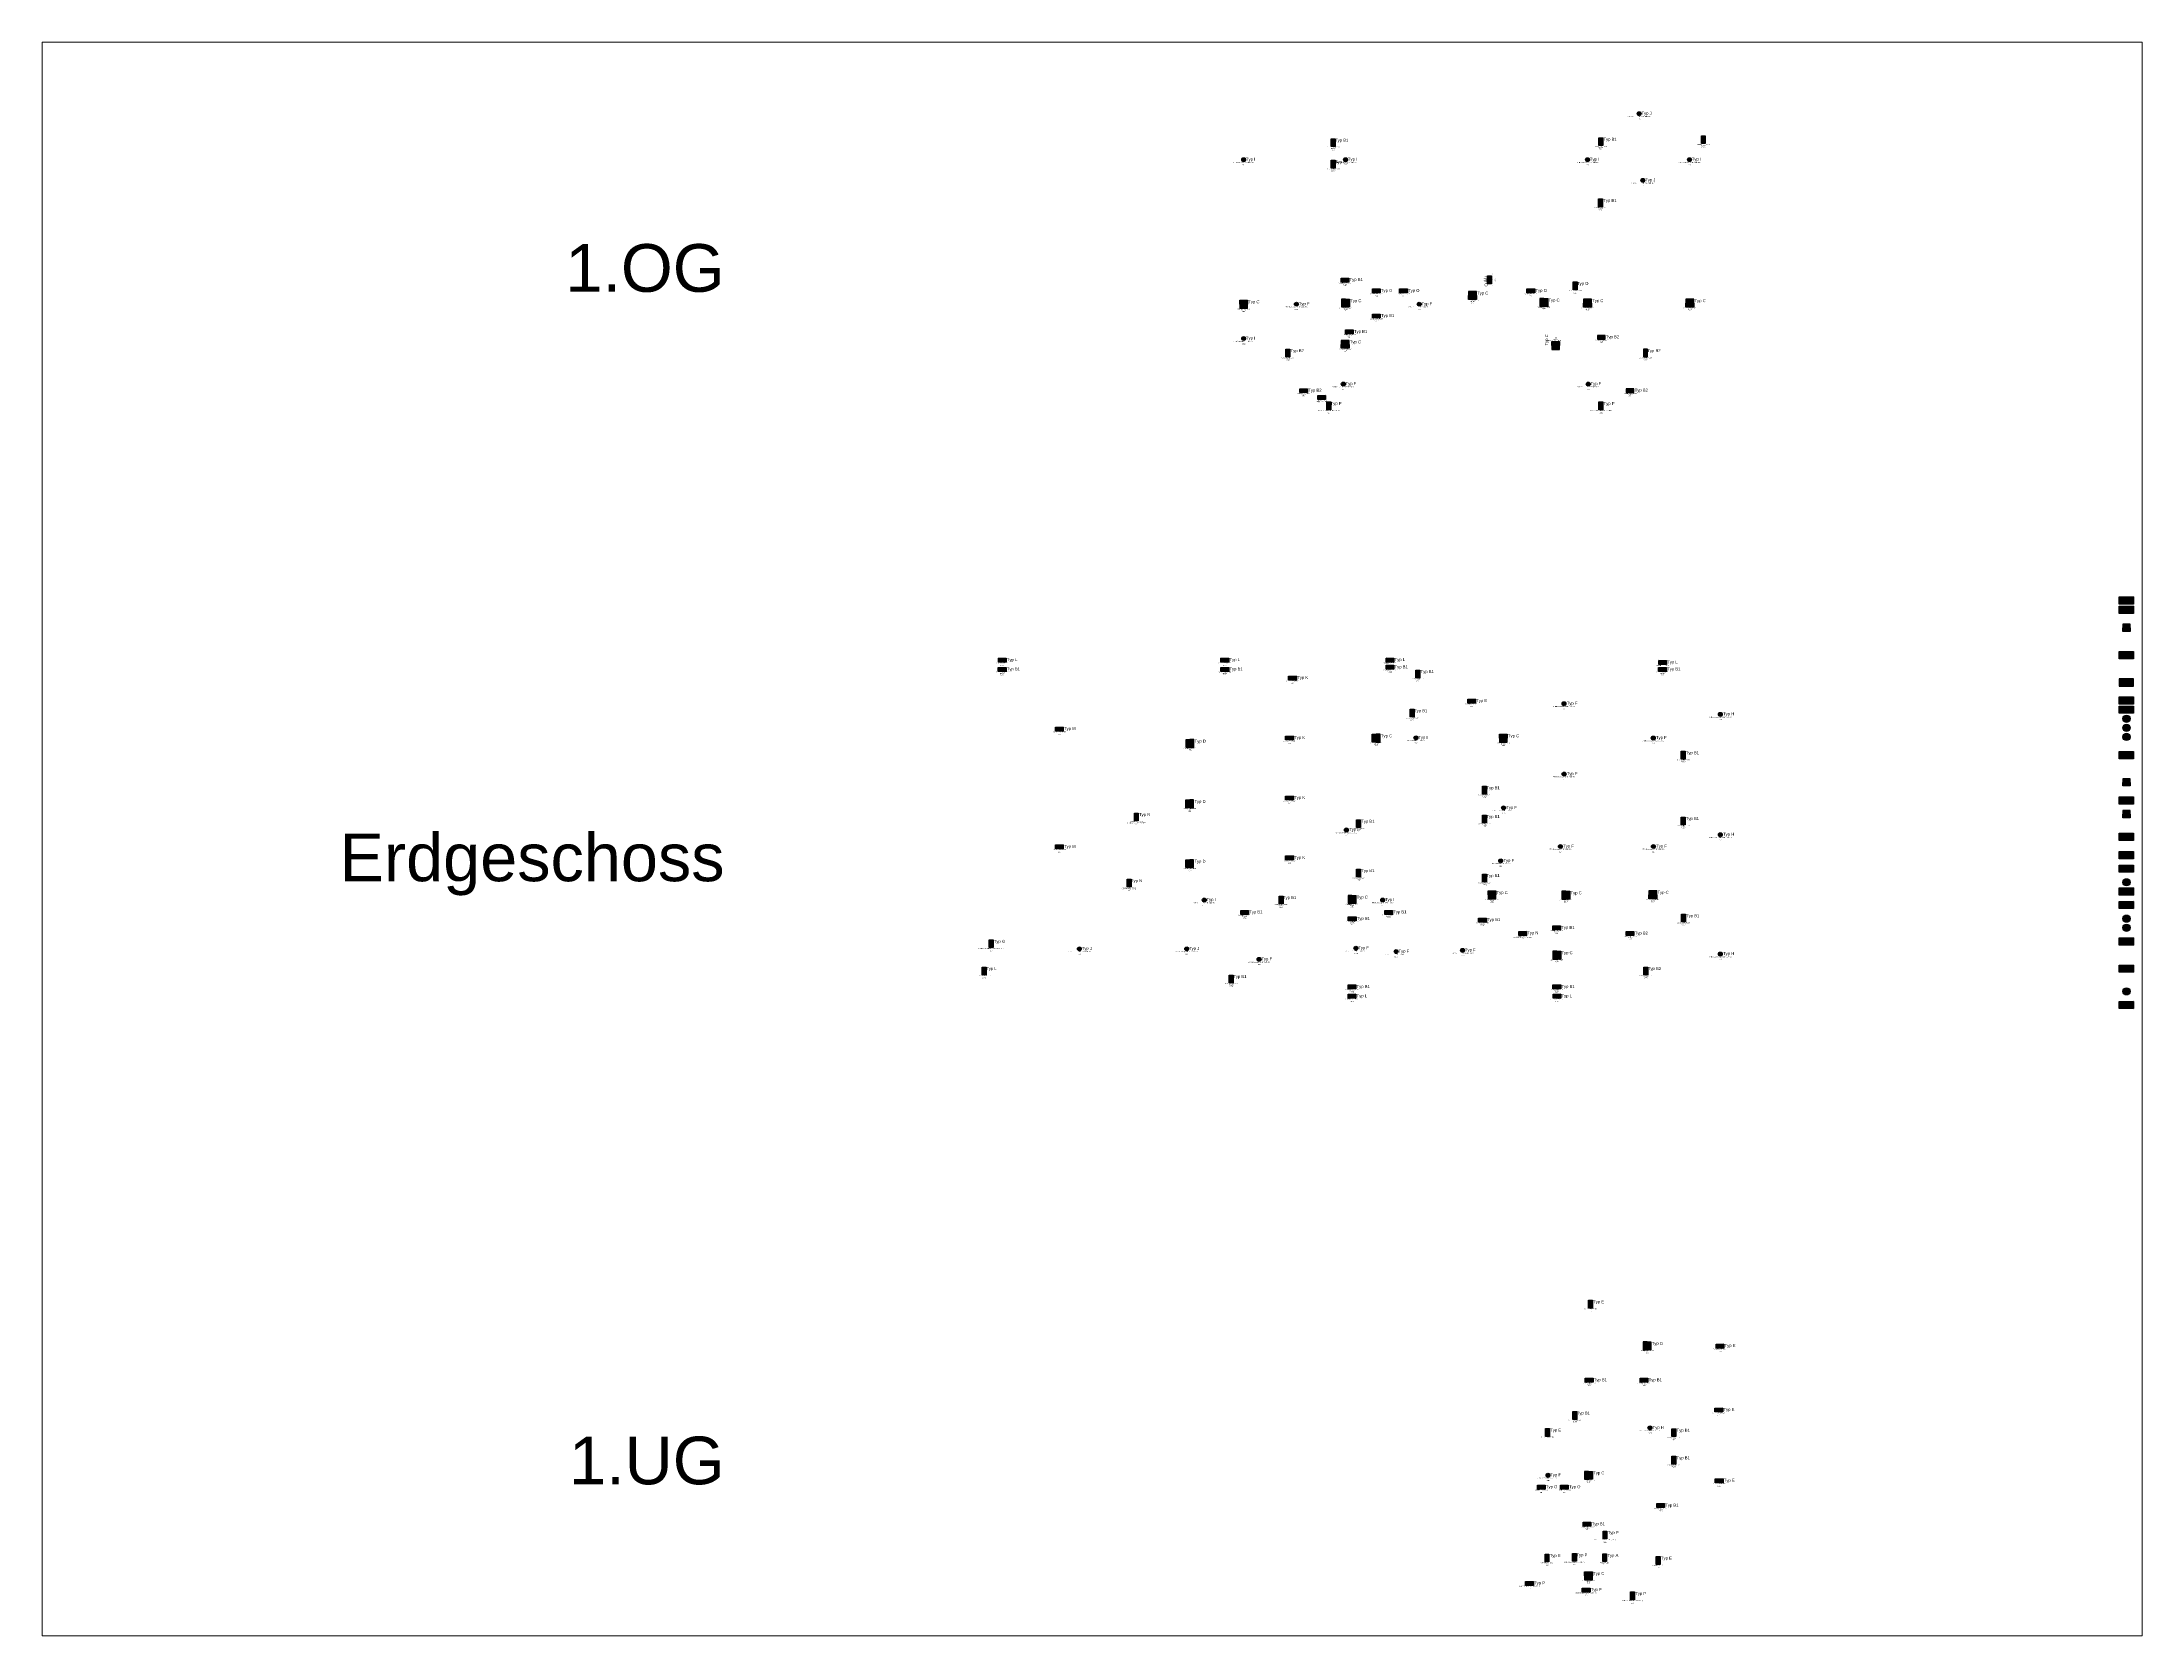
# Paper-space layout 'Layout2' of a CAD drawing. Header units: millimetres. Extents: x 26 to 231, y 20 to 176.
# The model-space entities are those that its viewports show. They can reach past a viewport. Long polylines and large blocks are cut down to what shows.
import ezdxf
from ezdxf.enums import TextEntityAlignment as Align

# ---------------------------------------------------------------- set-up
doc = ezdxf.new("R2010")
doc.units = ezdxf.units.MM
for name, color, linetype in [('din_allgemein', 1, 'Continuous'), ('din_SIBEL_10_emergency_lighting', 90, 'Continuous'), ('din_SIBEL_11_emergency_lighting_system', 90, 'Continuous'), ('din_SIBEL_30_color_green', 90, 'Continuous'), ('din_SIBEL_31_color_white', 255, 'Continuous'), ('din_SIBEL_32_color_black', 250, 'Continuous'), ('din_SIBEL_33_color_yellow', 40, 'Continuous'), ('din_SIBEL_50_type_name', 90, 'Continuous'), ('din_SIBEL_51_typenumber', 90, 'Continuous'), ('din_SIBEL_52_info', 90, 'Continuous'), ('din_SIBEL_61_labeling', 90, 'Continuous'), ('din_SIBEL_70_legend', 90, 'Continuous')]:
    doc.layers.add(name, color=color, linetype=linetype)
doc.styles.get("Standard").update_dxf_attribs({"font": 'arial.ttf'})
picture_1 = doc.add_image_def('image1.jpg', size_in_pixel=(553, 555))

# ---------------------------------------------------------------- blocks, each defined once
blk = doc.blocks.new('Standardblock_RZ_PU')
at = {"layer": 'din_SIBEL_30_color_green'}
h = blk.add_hatch(color=256, dxfattribs=at)
h.dxf.hatch_style = 1
h.paths.add_polyline_path([(328, 0), (-326, 0), (-326, -330), (328, -330)])
h.paths.add_polyline_path([(-238, -89), (-166, -164), (-166, -44), (-106, -44), (-106, -164), (-35, -89), (-35, -176), (-136, -282), (-238, -176)], flags=16)
h.paths.add_polyline_path([(78, -21), (265, -21), (265, -216, -0.414214), (303, -253), (265, -253), (265, -291), (284, -309), (157, -309), (142, -295, 0.198912), (132, -291), (112, -291), (130, -309), (97, -309), (78, -291), (78, -156), (106, -156, 0.239952), (124, -146), (138, -127, -0.599876), (145, -128), (158, -165, -0.187349), (158, -168), (111, -283), (129, -283, 0.304268), (143, -274), (183, -176), (186, -220, 0.391902), (216, -247), (265, -247), (297, -247, 0.363159), (265, -221), (216, -221, -0.391902), (212, -218), (208, -167, 0.068786), (205, -152), (191, -114), (214, -114, -0.284079), (217, -116), (234, -149, 1), (250, -141), (234, -108, 0.284079), (214, -96), (147, -96, 0.239952), (132, -103), (109, -135, -0.239952), (106, -137), (78, -137)], flags=16)
h.paths.add_polyline_path([(170, -66, -1), (125, -66, -1)], flags=0)
h.paths.add_polyline_path([(170, -66, 1), (125, -66, 1)], flags=0)
h = blk.add_hatch(color=256, dxfattribs=at)
h.dxf.hatch_style = 1
h.paths.add_polyline_path([(170, -66, 1), (125, -66, 1)])
at = {"layer": 'din_SIBEL_31_color_white'}
h = blk.add_hatch(color=256, dxfattribs=at)
h.dxf.hatch_style = 1
h.paths.add_polyline_path([(-35, -89), (-106, -164), (-106, -44), (-166, -44), (-166, -164), (-238, -89), (-238, -176), (-136, -282), (-35, -176)])
h.paths.add_polyline_path([(265, -21), (78, -21), (78, -137), (106, -137, 0.239952), (109, -135), (132, -103, -0.239952), (147, -96), (214, -96, -0.284079), (234, -108), (250, -141, -1), (234, -149), (217, -116, 0.284079), (214, -114), (191, -114), (205, -152, -0.068786), (208, -167), (212, -218, 0.391902), (216, -221), (265, -221, -0.363159), (297, -247), (265, -247), (216, -247, -0.391902), (186, -220), (183, -176), (143, -274, -0.304268), (129, -283), (111, -283), (158, -168, 0.187349), (158, -165), (145, -128, 0.599876), (138, -127), (124, -146, -0.239952), (106, -156), (78, -156), (78, -291), (97, -309), (130, -309), (112, -291), (132, -291, -0.198912), (142, -295), (157, -309), (284, -309), (265, -291), (265, -253), (303, -253, 0.414214), (265, -216)])
h.paths.add_polyline_path([(170, -66, -1), (125, -66, -1)], flags=16)
at = {"layer": 'din_SIBEL_32_color_black'}
for points in [[(-326, -330), (-326, 0), (328, 0), (328, -330)], [(-238, -176), (-238, -89), (-166, -164), (-166, -44), (-106, -44), (-106, -164), (-35, -89), (-35, -176), (-136, -282)]]:
    blk.add_lwpolyline(points, close=True, dxfattribs=at)
for points in [[(78, -137), (78, -21), (265, -21), (265, -216, -0.414214), (303, -253), (265, -253), (265, -291), (284, -309), (157, -309), (142, -295, 0.198912), (132, -291), (112, -291), (130, -309), (97, -309), (78, -291), (78, -156)], [(78, -137), (106, -137, 0.239952), (109, -135), (132, -103, -0.239952), (147, -96), (214, -96, -0.284079), (234, -108), (250, -141, -1), (234, -149), (217, -116, 0.284079), (214, -114), (191, -114), (205, -152, -0.068786), (208, -167), (212, -218, 0.391902), (216, -221), (265, -221, -0.363159), (297, -247), (265, -247), (216, -247, -0.391902), (186, -220), (183, -176), (143, -274, -0.304268), (129, -283), (111, -283), (158, -168, 0.187349), (158, -165), (145, -128, 0.599876), (138, -127), (124, -146, -0.239952), (106, -156), (78, -156)]]:
    blk.add_lwpolyline(points, format="xyb", dxfattribs=at)
blk.add_circle((147, -66), 22.5, dxfattribs=at)
blk = doc.blocks.new('din-Logo')
blk.add_lwpolyline([(-327, -330), (-327, -330), (-327, -330), (-327, -330)], close=True)
blk = doc.blocks.new('STANDARD_RZ_PU')
blk.add_blockref('din-Logo', (0, 0))
at = {"layer": 'din_SIBEL_10_emergency_lighting'}
blk.add_blockref('Standardblock_RZ_PU', (0, 0), dxfattribs=at)
at = {"layer": 'din_SIBEL_50_type_name', "flags": 9}
blk.add_attdef('TYPE', (-326, 18), '', height=25, dxfattribs=at)
at = {"layer": 'din_SIBEL_50_type_name', "flags": 8}
blk.add_attdef('TYPENAME', text='', height=75, dxfattribs=at).set_placement((0, -350), align=Align.TOP_CENTER)
at = {"layer": 'din_SIBEL_51_typenumber', "flags": 8}
blk.add_attdef('TYPENUMBER', text='', height=250, dxfattribs=at).set_placement((336, 1), align=Align.TOP_LEFT)
at = {"layer": 'din_SIBEL_52_info', "flags": 8}
blk.add_attdef('INFOTEXT', text='', height=75, dxfattribs=at).set_placement((1, -445), align=Align.TOP_CENTER)
at = {"layer": 'din_SIBEL_61_labeling', "flags": 8}
for tag, p in [('LABELING1', (1, -540)), ('LABELING2', (1, -635))]:
    blk.add_attdef(tag, text='', height=75, dxfattribs=at).set_placement(p, align=Align.TOP_CENTER)
blk = doc.blocks.new('Standardblock_RZ_PLPR')
at = {"layer": 'din_SIBEL_30_color_green'}
h = blk.add_hatch(color=256, dxfattribs=at)
h.dxf.hatch_style = 1
h.paths.add_polyline_path([(328, 0), (328, 330), (-326, 330), (-326, 0)])
h.paths.add_polyline_path([(-62, 60), (-149, 60), (-255, 162), (-149, 263), (-62, 263), (-137, 192), (-17, 192), (-17, 132), (-137, 132)], flags=16)
h.paths.add_polyline_path([(78, 137), (106, 137, -0.2399524), (109, 135), (132, 103, 0.2399524), (147, 96), (214, 96, 0.284079), (234, 108), (250, 141, 1), (234, 149), (217, 116, -0.284079), (214, 114), (191, 114), (205, 152, 0.0687858), (208, 167), (212, 218, -0.3919022), (216, 221), (265, 221, 0.3631588), (297, 247), (265, 247), (216, 247, 0.3919022), (186, 220), (183, 176), (143, 274, 0.3042679), (129, 283), (111, 283), (158, 168, -0.1873489), (158, 165), (145, 128, -0.5998762), (138, 127), (124, 146, 0.2399524), (106, 156), (78, 156), (78, 291), (97, 309), (130, 309), (112, 291), (132, 291, 0.1989124), (142, 295), (157, 309), (284, 309), (265, 291), (265, 253), (303, 253, -0.4142136), (265, 216), (265, 21), (78, 21)], flags=16)
h.paths.add_polyline_path([(170, 66, -1), (125, 66, -1)], flags=0)
h = blk.add_hatch(color=256, dxfattribs=at)
h.dxf.hatch_style = 1
h.paths.add_polyline_path([(328, 0), (-326, 0), (-326, -330), (328, -330)])
h.paths.add_polyline_path([(-62, -60), (-137, -132), (-17, -132), (-17, -192), (-137, -192), (-62, -263), (-149, -263), (-255, -162), (-149, -60)], flags=16)
h.paths.add_polyline_path([(78, -21), (265, -21), (265, -216, -0.4142136), (303, -253), (265, -253), (265, -291), (284, -309), (157, -309), (142, -295, 0.1989124), (132, -291), (112, -291), (130, -309), (97, -309), (78, -291), (78, -156), (106, -156, 0.2399524), (124, -146), (138, -127, -0.5998762), (145, -128), (158, -165, -0.1873489), (158, -168), (111, -283), (129, -283, 0.3042679), (143, -274), (183, -176), (186, -220, 0.3919022), (216, -247), (265, -247), (297, -247, 0.3631588), (265, -221), (216, -221, -0.3919022), (212, -218), (208, -167, 0.0687858), (205, -152), (191, -114), (214, -114, -0.284079), (217, -116), (234, -149, 1), (250, -141), (234, -108, 0.284079), (214, -96), (147, -96, 0.2399524), (132, -103), (109, -135, -0.2399524), (106, -137), (78, -137)], flags=16)
h.paths.add_polyline_path([(125, -66, -1), (170, -66, -1)], flags=0)
h = blk.add_hatch(color=256, dxfattribs=at)
h.dxf.hatch_style = 1
h.paths.add_polyline_path([(170, 66, 1), (125, 66, 1)])
h = blk.add_hatch(color=256, dxfattribs=at)
h.dxf.hatch_style = 1
h.paths.add_polyline_path([(125, -66, 1), (170, -66, 1)])
at = {"layer": 'din_SIBEL_31_color_white'}
h = blk.add_hatch(color=256, dxfattribs=at)
h.dxf.hatch_style = 1
h.paths.add_polyline_path([(-149, 60), (-62, 60), (-137, 132), (-17, 132), (-17, 192), (-137, 192), (-62, 263), (-149, 263), (-255, 162)])
h.paths.add_polyline_path([(147, 96, -0.2399524), (132, 103), (109, 135, 0.2399524), (106, 137), (78, 137), (78, 21), (265, 21), (265, 216, 0.4142136), (303, 253), (265, 253), (265, 291), (284, 309), (157, 309), (142, 295, -0.1989124), (132, 291), (112, 291), (130, 309), (97, 309), (78, 291), (78, 156), (106, 156, -0.2399524), (124, 146), (138, 127, 0.5998762), (145, 128), (158, 165, 0.1873489), (158, 168), (111, 283), (129, 283, -0.3042679), (143, 274), (183, 176), (186, 220, -0.3919022), (216, 247), (265, 247), (297, 247, -0.3631588), (265, 221), (216, 221, 0.3919022), (212, 218), (208, 167, -0.0687858), (205, 152), (191, 114), (214, 114, 0.284079), (217, 116), (234, 149, -1), (250, 141), (234, 108, -0.284079), (214, 96)])
h.paths.add_polyline_path([(170, 66, -1), (125, 66, -1)], flags=16)
h = blk.add_hatch(color=256, dxfattribs=at)
h.dxf.hatch_style = 1
h.paths.add_polyline_path([(-62, -60), (-149, -60), (-255, -162), (-149, -263), (-62, -263), (-137, -192), (-17, -192), (-17, -132), (-137, -132)])
h.paths.add_polyline_path([(265, -21), (78, -21), (78, -137), (106, -137, 0.2399524), (109, -135), (132, -103, -0.2399524), (147, -96), (214, -96, -0.284079), (234, -108), (250, -141, -1), (234, -149), (217, -116, 0.284079), (214, -114), (191, -114), (205, -152, -0.0687858), (208, -167), (212, -218, 0.3919022), (216, -221), (265, -221, -0.3631588), (297, -247), (265, -247), (216, -247, -0.3919022), (186, -220), (183, -176), (143, -274, -0.3042679), (129, -283), (111, -283), (158, -168, 0.1873489), (158, -165), (145, -128, 0.5998762), (138, -127), (124, -146, -0.2399524), (106, -156), (78, -156), (78, -291), (97, -309), (130, -309), (112, -291), (132, -291, -0.1989124), (142, -295), (157, -309), (284, -309), (265, -291), (265, -253), (303, -253, 0.4142136), (265, -216)])
h.paths.add_polyline_path([(125, -66, -1), (170, -66, -1)], flags=16)
at = {"layer": 'din_SIBEL_32_color_black'}
for points in [[(-326, 330), (-326, 0), (328, 0), (328, 330)], [(-149, 60), (-62, 60), (-137, 132), (-17, 132), (-17, 192), (-137, 192), (-62, 263), (-149, 263), (-255, 162)], [(-326, -330), (-326, 0), (328, 0), (328, -330)], [(-149, -60), (-62, -60), (-137, -132), (-17, -132), (-17, -192), (-137, -192), (-62, -263), (-149, -263), (-255, -162)]]:
    blk.add_lwpolyline(points, close=True, dxfattribs=at)
blk.add_lwpolyline([(-326, 0), (328, 0)], dxfattribs=at)
for points in [[(78, 137), (78, 21), (265, 21), (265, 216, 0.4142136), (303, 253), (265, 253), (265, 291), (284, 309), (157, 309), (142, 295, -0.1989124), (132, 291), (112, 291), (130, 309), (97, 309), (78, 291), (78, 156)], [(78, 137), (106, 137, -0.2399524), (109, 135), (132, 103, 0.2399524), (147, 96), (214, 96, 0.284079), (234, 108), (250, 141, 1), (234, 149), (217, 116, -0.284079), (214, 114), (191, 114), (205, 152, 0.0687858), (208, 167), (212, 218, -0.3919022), (216, 221), (265, 221, 0.3631588), (297, 247), (265, 247), (216, 247, 0.3919022), (186, 220), (183, 176), (143, 274, 0.3042679), (129, 283), (111, 283), (158, 168, -0.1873489), (158, 165), (145, 128, -0.5998762), (138, 127), (124, 146, 0.2399524), (106, 156), (78, 156)], [(78, -137), (78, -21), (265, -21), (265, -216, -0.4142136), (303, -253), (265, -253), (265, -291), (284, -309), (157, -309), (142, -295, 0.1989124), (132, -291), (112, -291), (130, -309), (97, -309), (78, -291), (78, -156)], [(78, -137), (106, -137, 0.2399524), (109, -135), (132, -103, -0.2399524), (147, -96), (214, -96, -0.284079), (234, -108), (250, -141, -1), (234, -149), (217, -116, 0.284079), (214, -114), (191, -114), (205, -152, -0.0687858), (208, -167), (212, -218, 0.3919022), (216, -221), (265, -221, -0.3631588), (297, -247), (265, -247), (216, -247, -0.3919022), (186, -220), (183, -176), (143, -274, -0.3042679), (129, -283), (111, -283), (158, -168, 0.1873489), (158, -165), (145, -128, 0.5998762), (138, -127), (124, -146, -0.2399524), (106, -156), (78, -156)]]:
    blk.add_lwpolyline(points, format="xyb", dxfattribs=at)
for centre in [(147, 66), (147, -66)]:
    blk.add_circle(centre, 22.5, dxfattribs=at)
blk = doc.blocks.new('STANDARD_RZ_PLPR')
blk.add_blockref('din-Logo', (0, 0))
at = {"layer": 'din_SIBEL_10_emergency_lighting'}
blk.add_blockref('Standardblock_RZ_PLPR', (0, 0), dxfattribs=at)
at = {"layer": 'din_SIBEL_50_type_name', "flags": 9}
blk.add_attdef('TYPE', (-326, 340), '', height=25, dxfattribs=at)
at = {"layer": 'din_SIBEL_50_type_name', "flags": 8}
blk.add_attdef('TYPENAME', text='', height=75, dxfattribs=at).set_placement((0, -350), align=Align.TOP_CENTER)
at = {"layer": 'din_SIBEL_51_typenumber', "flags": 8}
blk.add_attdef('TYPENUMBER', text='', height=250, dxfattribs=at).set_placement((336, 1), align=Align.TOP_LEFT)
at = {"layer": 'din_SIBEL_52_info', "flags": 8}
blk.add_attdef('INFOTEXT', text='', height=75, dxfattribs=at).set_placement((1, -445), align=Align.TOP_CENTER)
at = {"layer": 'din_SIBEL_61_labeling', "flags": 8}
for tag, p in [('LABELING1', (1, -540)), ('LABELING2', (1, -635))]:
    blk.add_attdef(tag, text='', height=75, dxfattribs=at).set_placement(p, align=Align.TOP_CENTER)
blk = doc.blocks.new('Standardblock_SL')
at = {"layer": 'din_SIBEL_31_color_white'}
h = blk.add_hatch(color=256, dxfattribs=at)
h.dxf.hatch_style = 1
h.paths.add_polyline_path([(-326, 0), (0, -165), (326, 0)])
h.paths.add_polyline_path([(326, -330), (0, -165), (-326, -330)])
at = {"layer": 'din_SIBEL_33_color_yellow'}
h = blk.add_hatch(color=256, dxfattribs=at)
h.dxf.hatch_style = 1
h.paths.add_polyline_path([(0, -165), (-326, 0), (-326, -330)])
h.paths.add_polyline_path([(326, -330), (326, 0), (0, -165)])
at = {"layer": 'din_SIBEL_32_color_black'}
for p, q in [((-326, 0), (326, -330)), ((326, 0), (-326, -330))]:
    blk.add_line(p, q, dxfattribs=at)
blk.add_lwpolyline([(-326, -330), (-326, 0), (326, 0), (326, -330)], close=True, dxfattribs=at)
blk = doc.blocks.new('STANDARD_SL')
blk.add_blockref('din-Logo', (0, 0))
at = {"layer": 'din_SIBEL_10_emergency_lighting'}
blk.add_blockref('Standardblock_SL', (0, 0), dxfattribs=at)
at = {"layer": 'din_SIBEL_50_type_name', "flags": 9}
blk.add_attdef('TYPE', (-326, 18), '', height=25, dxfattribs=at)
at = {"layer": 'din_SIBEL_50_type_name', "flags": 8}
blk.add_attdef('TYPENAME', text='', height=75, dxfattribs=at).set_placement((0, -350), align=Align.TOP_CENTER)
at = {"layer": 'din_SIBEL_51_typenumber', "flags": 8}
blk.add_attdef('TYPENUMBER', text='', height=250, dxfattribs=at).set_placement((336, 1), align=Align.TOP_LEFT)
at = {"layer": 'din_SIBEL_52_info', "flags": 8}
blk.add_attdef('INFOTEXT', text='', height=75, dxfattribs=at).set_placement((1, -445), align=Align.TOP_CENTER)
at = {"layer": 'din_SIBEL_61_labeling', "flags": 8}
for tag, p in [('LABELING1', (1, -540)), ('LABELING2', (1, -635))]:
    blk.add_attdef(tag, text='', height=75, dxfattribs=at).set_placement(p, align=Align.TOP_CENTER)
blk = doc.blocks.new('Standardblock_Spot')
at = {"layer": 'din_SIBEL_31_color_white'}
h = blk.add_hatch(color=256, dxfattribs=at)
h.dxf.hatch_style = 1
h.paths.add_polyline_path([(117, -48, 0.414214), (-117, -48), (0, -165)])
h.paths.add_polyline_path([(0, -165), (-117, -282, 0.414214), (117, -282)])
at = {"layer": 'din_SIBEL_33_color_yellow'}
h = blk.add_hatch(color=256, dxfattribs=at)
h.dxf.hatch_style = 1
h.paths.add_polyline_path([(-117, -48, 0.198912), (-165, -165, 0.198912), (-117, -282), (0, -165)])
h.paths.add_polyline_path([(117, -48), (0, -165), (117, -282, 0.198912), (165, -165, 0.198912)])
at = {"layer": 'din_SIBEL_32_color_black'}
for p, q in [((-117, -282), (117, -48)), ((-117, -48), (117, -282))]:
    blk.add_line(p, q, dxfattribs=at)
blk.add_circle((0, -165), 165, dxfattribs=at)
blk = doc.blocks.new('STANDARD_SPOT')
at = {"layer": 'din_SIBEL_10_emergency_lighting'}
blk.add_blockref('Standardblock_Spot', (0, 0), dxfattribs=at)
at = {"layer": 'din_SIBEL_50_type_name', "flags": 9}
blk.add_attdef('TYPE', (-326, 18), '', height=25, dxfattribs=at)
at = {"layer": 'din_SIBEL_50_type_name', "flags": 8}
blk.add_attdef('TYPENAME', text='', height=75, dxfattribs=at).set_placement((0, -350), align=Align.TOP_CENTER)
at = {"layer": 'din_SIBEL_51_typenumber', "flags": 8}
blk.add_attdef('TYPENUMBER', text='', height=250, dxfattribs=at).set_placement((336, 1), align=Align.TOP_LEFT)
at = {"layer": 'din_SIBEL_52_info', "flags": 8}
blk.add_attdef('INFOTEXT', text='', height=75, dxfattribs=at).set_placement((1, -445), align=Align.TOP_CENTER)
at = {"layer": 'din_SIBEL_61_labeling', "flags": 8}
for tag, p in [('LABELING1', (1, -540)), ('LABELING2', (1, -635))]:
    blk.add_attdef(tag, text='', height=75, dxfattribs=at).set_placement(p, align=Align.TOP_CENTER)
blk = doc.blocks.new('Standardblock_RZ_PL')
at = {"layer": 'din_SIBEL_30_color_green'}
h = blk.add_hatch(color=256, dxfattribs=at)
h.dxf.hatch_style = 1
h.paths.add_polyline_path([(327, 0), (-327, 0), (-327, -330), (327, -330)])
h.paths.add_polyline_path([(-149, -60), (-62, -60), (-137, -132), (-17, -132), (-17, -192), (-137, -192), (-62, -263), (-149, -263), (-255, -162)], flags=16)
edge = h.paths.add_edge_path(flags=16)
edge.add_line((78, -21), (265, -21))
edge.add_line((265, -21), (265, -216))
edge.add_arc((265, -253), 37.5, 0, 90, ccw=False)
edge.add_line((303, -253), (264, -253))
edge.add_line((264, -253), (264, -291))
edge.add_line((264, -291), (284, -309))
edge.add_line((284, -309), (157, -309))
edge.add_line((157, -309), (142, -295))
edge.add_arc((132, -306), 15, 45, 90)
edge.add_line((132, -291), (112, -291))
edge.add_line((112, -291), (130, -309))
edge.add_line((130, -309), (97, -309))
edge.add_line((97, -309), (78, -291))
edge.add_line((78, -291), (78, -156))
edge.add_line((78, -156), (106, -156))
edge.add_arc((106, -133), 22.5, 270, 323.97263)
edge.add_line((124, -146), (138, -127))
edge.add_arc((141, -129), 3.75, 20.13846, 143.97263, ccw=False)
edge.add_line((145, -128), (158, -165))
edge.add_arc((155, -166), 3.75, -22.30671, 20.13846, ccw=False)
edge.add_line((158, -168), (111, -283))
edge.add_line((111, -283), (129, -283))
edge.add_arc((129, -268), 15, 270, 337.69329)
edge.add_line((143, -274), (183, -176))
edge.add_line((183, -176), (186, -220))
edge.add_arc((216, -217), 30, 184.39871, 270)
edge.add_line((216, -247), (265, -247))
edge.add_line((265, -247), (297, -247))
edge.add_arc((265, -253), 31.9, 10.16425, 90)
edge.add_line((265, -221), (216, -221))
edge.add_arc((216, -217), 3.75, 184.39871, 270, ccw=False)
edge.add_line((212, -218), (208, -167))
edge.add_arc((152, -171), 56.2, 4.39871, 20.13846)
edge.add_line((205, -152), (191, -114))
edge.add_line((191, -114), (214, -114))
edge.add_arc((213, -119), 4.44, 29.0819, 72.33686, ccw=False)
edge.add_line((216, -116), (233, -149))
edge.add_arc((241, -145), 9.74, 206.54495, 384.42684)
edge.add_line((250, -141), (234, -108))
edge.add_arc((214, -118), 22.5, 26.56505, 90)
edge.add_line((214, -96), (147, -96))
edge.add_arc((147, -114), 18.7, 90, 143.97263)
edge.add_line((132, -103), (109, -135))
edge.add_arc((106, -133), 3.75, 270, 323.97263, ccw=False)
edge.add_line((106, -137), (78, -137))
edge.add_line((78, -137), (78, -21))
edge = h.paths.add_edge_path(flags=0)
edge.add_arc((147, -66), 22.5, 0, 360)
edge = h.paths.add_edge_path(flags=0)
edge.add_arc((147, -66), 22.5, 0, 360)
h = blk.add_hatch(color=256, dxfattribs=at)
h.dxf.hatch_style = 1
h.paths.add_polyline_path([(170, -66, 1), (125, -66, 1)])
at = {"layer": 'din_SIBEL_31_color_white'}
h = blk.add_hatch(color=256, dxfattribs=at)
h.dxf.hatch_style = 1
h.paths.add_polyline_path([(-62, -60), (-149, -60), (-255, -162), (-149, -263), (-62, -263), (-137, -192), (-17, -192), (-17, -132), (-137, -132)])
edge = h.paths.add_edge_path()
edge.add_line((265, -21), (78, -21))
edge.add_line((78, -21), (78, -137))
edge.add_line((78, -137), (106, -137))
edge.add_arc((106, -133), 3.75, 270, 323.97263)
edge.add_line((109, -135), (132, -103))
edge.add_arc((147, -114), 18.7, 90, 143.97263, ccw=False)
edge.add_line((147, -96), (214, -96))
edge.add_arc((214, -118), 22.5, 26.56505, 90, ccw=False)
edge.add_line((234, -108), (250, -141))
edge.add_arc((241, -145), 9.74, -153.45505, 24.42684, ccw=False)
edge.add_line((233, -149), (216, -116))
edge.add_arc((213, -119), 4.44, 29.0819, 72.33686)
edge.add_line((214, -114), (191, -114))
edge.add_line((191, -114), (205, -152))
edge.add_arc((152, -171), 56.2, 4.39871, 20.13846, ccw=False)
edge.add_line((208, -167), (212, -218))
edge.add_arc((216, -217), 3.75, 184.39871, 270)
edge.add_line((216, -221), (265, -221))
edge.add_arc((265, -253), 31.9, 10.16425, 90, ccw=False)
edge.add_line((297, -247), (265, -247))
edge.add_line((265, -247), (216, -247))
edge.add_arc((216, -217), 30, 184.39871, 270, ccw=False)
edge.add_line((186, -220), (183, -176))
edge.add_line((183, -176), (143, -274))
edge.add_arc((129, -268), 15, 270, 337.69329, ccw=False)
edge.add_line((129, -283), (111, -283))
edge.add_line((111, -283), (158, -168))
edge.add_arc((155, -166), 3.75, 337.69329, 380.13846)
edge.add_line((158, -165), (145, -128))
edge.add_arc((141, -129), 3.75, 20.13846, 143.97263)
edge.add_line((138, -127), (124, -146))
edge.add_arc((106, -133), 22.5, 270, 323.97263, ccw=False)
edge.add_line((106, -156), (78, -156))
edge.add_line((78, -156), (78, -291))
edge.add_line((78, -291), (97, -309))
edge.add_line((97, -309), (130, -309))
edge.add_line((130, -309), (112, -291))
edge.add_line((112, -291), (132, -291))
edge.add_arc((132, -306), 15, 45, 90, ccw=False)
edge.add_line((142, -295), (157, -309))
edge.add_line((157, -309), (284, -309))
edge.add_line((284, -309), (264, -291))
edge.add_line((264, -291), (264, -253))
edge.add_line((264, -253), (303, -253))
edge.add_arc((265, -253), 37.5, 0, 90)
edge.add_line((265, -216), (265, -21))
edge = h.paths.add_edge_path(flags=16)
edge.add_arc((147, -66), 22.5, 0, 360)
at = {"layer": 'din_SIBEL_32_color_black'}
blk.add_lwpolyline([(-327, 0), (327, 0)], dxfattribs=at)
for points in [[(-327, -330), (-327, 0), (327, 0), (327, -330)], [(-150, -60), (-63, -60), (-138, -132), (-18, -132), (-18, -192), (-138, -192), (-63, -263), (-150, -263), (-256, -162)]]:
    blk.add_lwpolyline(points, close=True, dxfattribs=at)
for points in [[(77, -137), (77, -21), (264, -21), (264, -216, -0.414214), (302, -253), (264, -253), (264, -291), (283, -309), (156, -309), (141, -295, 0.198912), (131, -291), (111, -291), (129, -309), (96, -309), (77, -291), (77, -156)], [(77, -137), (105, -137, 0.239952), (108, -135), (131, -103, -0.239952), (147, -96), (213, -96, -0.284079), (233, -108), (249, -141, -1), (233, -149), (216, -116, 0.284079), (213, -114), (191, -114), (204, -152, -0.068786), (208, -167), (212, -218, 0.391902), (215, -221), (264, -221, -0.363159), (296, -247), (264, -247), (215, -247, -0.391902), (185, -220), (182, -176), (142, -274, -0.304268), (128, -283), (110, -283), (157, -168, 0.187349), (157, -165), (144, -128, 0.599876), (137, -127), (123, -146, -0.239952), (105, -156), (77, -156)]]:
    blk.add_lwpolyline(points, format="xyb", dxfattribs=at)
blk.add_circle((146, -66), 22.5, dxfattribs=at)
blk = doc.blocks.new('STANDARD_RZ_PL')
blk.add_blockref('din-Logo', (0, 0))
at = {"layer": 'din_SIBEL_10_emergency_lighting'}
blk.add_blockref('Standardblock_RZ_PL', (0, 0), dxfattribs=at)
at = {"layer": 'din_SIBEL_50_type_name', "flags": 9}
blk.add_attdef('TYPE', (-326, 18), '', height=25, dxfattribs=at)
at = {"layer": 'din_SIBEL_50_type_name', "flags": 8}
blk.add_attdef('TYPENAME', text='', height=75, dxfattribs=at).set_placement((0, -350), align=Align.TOP_CENTER)
at = {"layer": 'din_SIBEL_51_typenumber', "flags": 8}
blk.add_attdef('TYPENUMBER', text='', height=250, dxfattribs=at).set_placement((336, 1), align=Align.TOP_LEFT)
at = {"layer": 'din_SIBEL_52_info', "flags": 8}
blk.add_attdef('INFOTEXT', text='', height=75, dxfattribs=at).set_placement((1, -445), align=Align.TOP_CENTER)
at = {"layer": 'din_SIBEL_61_labeling', "flags": 8}
for tag, p in [('LABELING1', (1, -540)), ('LABELING2', (1, -635))]:
    blk.add_attdef(tag, text='', height=75, dxfattribs=at).set_placement(p, align=Align.TOP_CENTER)
blk = doc.blocks.new('Standardblock_RZ_PR')
at = {"layer": 'din_SIBEL_30_color_green'}
h = blk.add_hatch(color=256, dxfattribs=at)
h.dxf.hatch_style = 1
h.paths.add_polyline_path([(-326, 0), (-326, -330), (328, -330), (328, 0)])
h.paths.add_polyline_path([(63, -60), (151, -60), (257, -162), (151, -263), (63, -263), (138, -192), (18, -192), (18, -132), (138, -132)], flags=16)
h.paths.add_polyline_path([(-76, -137), (-104, -137, -0.239952), (-107, -135), (-131, -103, 0.239952), (-146, -96), (-212, -96, 0.284079), (-232, -108), (-249, -141, 1), (-232, -149), (-216, -116, -0.284079), (-212, -114), (-190, -114), (-204, -152, 0.068786), (-207, -167), (-211, -218, -0.391902), (-214, -221), (-264, -221, 0.363159), (-295, -247), (-264, -247), (-214, -247, 0.391902), (-185, -220), (-181, -176), (-141, -274, 0.304268), (-127, -283), (-109, -283), (-156, -168, -0.187349), (-156, -165), (-143, -128, -0.599876), (-136, -127), (-122, -146, 0.239952), (-104, -156), (-76, -156), (-76, -291), (-95, -309), (-129, -309), (-110, -291), (-130, -291, 0.198912), (-141, -295), (-155, -309), (-282, -309), (-264, -291), (-264, -253), (-301, -253, -0.414214), (-264, -216), (-264, -21), (-76, -21)], flags=16)
h.paths.add_polyline_path([(-168, -66, -1), (-123, -66, -1)], flags=0)
h = blk.add_hatch(color=256, dxfattribs=at)
h.dxf.hatch_style = 1
h.paths.add_polyline_path([(-168, -66, 1), (-123, -66, 1)])
at = {"layer": 'din_SIBEL_31_color_white'}
h = blk.add_hatch(color=256, dxfattribs=at)
h.dxf.hatch_style = 1
h.paths.add_polyline_path([(151, -60), (63, -60), (138, -132), (18, -132), (18, -192), (138, -192), (63, -263), (151, -263), (257, -162)])
h.paths.add_polyline_path([(-146, -96, -0.239952), (-131, -103), (-107, -135, 0.239952), (-104, -137), (-76, -137), (-76, -21), (-264, -21), (-264, -216, 0.414214), (-301, -253), (-264, -253), (-264, -291), (-282, -309), (-155, -309), (-141, -295, -0.198912), (-130, -291), (-110, -291), (-129, -309), (-95, -309), (-76, -291), (-76, -156), (-104, -156, -0.239952), (-122, -146), (-136, -127, 0.599876), (-143, -128), (-156, -165, 0.187349), (-156, -168), (-109, -283), (-127, -283, -0.304268), (-141, -274), (-181, -176), (-185, -220, -0.391902), (-214, -247), (-264, -247), (-295, -247, -0.363159), (-264, -221), (-214, -221, 0.391902), (-211, -218), (-207, -167, -0.068786), (-204, -152), (-190, -114), (-212, -114, 0.284079), (-216, -116), (-232, -149, -1), (-249, -141), (-232, -108, -0.284079), (-212, -96)])
h.paths.add_polyline_path([(-168, -66, -1), (-123, -66, -1)], flags=16)
at = {"layer": 'din_SIBEL_32_color_black'}
for points in [[(328, -330), (328, 0), (-326, 0), (-326, -330)], [(151, -60), (63, -60), (138, -132), (18, -132), (18, -192), (138, -192), (63, -263), (151, -263), (257, -162)]]:
    blk.add_lwpolyline(points, close=True, dxfattribs=at)
for points in [[(-76, -137), (-76, -21), (-264, -21), (-264, -216, 0.414214), (-301, -253), (-264, -253), (-264, -291), (-282, -309), (-155, -309), (-141, -295, -0.198912), (-130, -291), (-110, -291), (-129, -309), (-95, -309), (-76, -291), (-76, -156)], [(-76, -137), (-104, -137, -0.239952), (-107, -135), (-131, -103, 0.239952), (-146, -96), (-212, -96, 0.284079), (-232, -108), (-249, -141, 1), (-232, -149), (-216, -116, -0.284079), (-212, -114), (-190, -114), (-204, -152, 0.068786), (-207, -167), (-211, -218, -0.391902), (-214, -221), (-264, -221, 0.363159), (-295, -247), (-264, -247), (-214, -247, 0.391902), (-185, -220), (-181, -176), (-141, -274, 0.304268), (-127, -283), (-109, -283), (-156, -168, -0.187349), (-156, -165), (-143, -128, -0.599876), (-136, -127), (-122, -146, 0.239952), (-104, -156), (-76, -156)]]:
    blk.add_lwpolyline(points, format="xyb", dxfattribs=at)
blk.add_circle((-146, -66), 22.5, dxfattribs=at)
blk = doc.blocks.new('STANDARD_RZ_PR')
blk.add_blockref('din-Logo', (0, 0))
at = {"layer": 'din_SIBEL_10_emergency_lighting'}
blk.add_blockref('Standardblock_RZ_PR', (0, 0), dxfattribs=at)
at = {"layer": 'din_SIBEL_50_type_name', "flags": 9}
blk.add_attdef('TYPE', (-326, 18), '', height=25, dxfattribs=at)
at = {"layer": 'din_SIBEL_50_type_name', "flags": 8}
blk.add_attdef('TYPENAME', text='', height=75, dxfattribs=at).set_placement((0, -350), align=Align.TOP_CENTER)
at = {"layer": 'din_SIBEL_51_typenumber', "flags": 8}
blk.add_attdef('TYPENUMBER', text='', height=250, dxfattribs=at).set_placement((336, 1), align=Align.TOP_LEFT)
at = {"layer": 'din_SIBEL_52_info', "flags": 8}
blk.add_attdef('INFOTEXT', text='', height=75, dxfattribs=at).set_placement((1, -445), align=Align.TOP_CENTER)
at = {"layer": 'din_SIBEL_61_labeling', "flags": 8}
for tag, p in [('LABELING1', (1, -540)), ('LABELING2', (1, -635))]:
    blk.add_attdef(tag, text='', height=75, dxfattribs=at).set_placement(p, align=Align.TOP_CENTER)
blk = doc.blocks.new('Standardblock_SYSTEM')
at = {"layer": 'din_SIBEL_30_color_green'}
h = blk.add_hatch(color=256, dxfattribs=at)
h.dxf.hatch_style = 1
h.paths.add_polyline_path([(-326, 0), (-326, -330), (326, 0)])
at = {"layer": 'din_SIBEL_31_color_white'}
h = blk.add_hatch(color=256, dxfattribs=at)
h.dxf.hatch_style = 1
h.paths.add_polyline_path([(326, 0), (-326, -330), (326, -330)])
at = {"layer": 'din_SIBEL_32_color_black'}
blk.add_line((326, 0), (-326, -330), dxfattribs=at)
blk.add_lwpolyline([(-326, -330), (-326, 0), (326, 0), (326, -330)], close=True, dxfattribs=at)
blk = doc.blocks.new('STANDARD_SYSTEM')
blk.add_blockref('din-Logo', (0, 0))
at = {"layer": 'din_SIBEL_11_emergency_lighting_system'}
blk.add_blockref('Standardblock_SYSTEM', (0, 0), dxfattribs=at)
at = {"layer": 'din_SIBEL_50_type_name', "flags": 9}
blk.add_attdef('TYPE', (-326, 18), '', height=25, dxfattribs=at)
at = {"layer": 'din_SIBEL_50_type_name', "flags": 8}
blk.add_attdef('TYPENAME', text='', height=75, dxfattribs=at).set_placement((0, -350), align=Align.TOP_CENTER)
at = {"layer": 'din_SIBEL_51_typenumber', "flags": 8}
blk.add_attdef('TYPENUMBER', text='', height=250, dxfattribs=at).set_placement((336, 1), align=Align.TOP_LEFT)
at = {"layer": 'din_SIBEL_52_info', "flags": 8}
blk.add_attdef('INFOTEXT', text='', height=75, dxfattribs=at).set_placement((1, -445), align=Align.TOP_CENTER)

msp = doc.modelspace()

# ---------------------------------------------------------------- hatches: boundary and pattern name
at = {"layer": 'din_SIBEL_10_emergency_lighting'}
h = msp.add_hatch(color=1, dxfattribs=at)
h.dxf.hatch_style = 1
h.paths.add_polyline_path([(-41042, 58079), (-40712, 58079), (-40712, 58732), (-41042, 58732)])
h = msp.add_hatch(color=1, dxfattribs=at)
h.dxf.hatch_style = 1
h.paths.add_polyline_path([(-41322, 53188), (-41652, 53188), (-41652, 52535), (-41322, 52535)])
h = msp.add_hatch(color=1, dxfattribs=at)
h.dxf.hatch_style = 1
h.paths.add_polyline_path([(-8796, 48807), (-8796, 48477), (-8144, 48477), (-8144, 48807)])

# ---------------------------------------------------------------- linework, layer by layer
for points in [[(-40712, 58079), (-40712, 58079), (-40712, 58079), (-40712, 58079)], [(-41652, 53189), (-41652, 53189), (-41652, 53189), (-41652, 53189)], [(-8797, 48477), (-8797, 48477), (-8797, 48477), (-8797, 48477)]]:
    msp.add_lwpolyline(points, close=True, dxfattribs=at)

# ---------------------------------------------------------------- block references
ref = msp.add_blockref('STANDARD_SPOT', (1306, 117542), dxfattribs=at)
ref.add_attrib('LABELING1', '2/1/7', dxfattribs={"layer": 'din_SIBEL_61_labeling', "height": 75, "flags": 8}).set_placement((1306, 116972), align=Align.TOP_CENTER)
ref.add_attrib('TYPENAME', 'STRING 2 eco spot AP DA R 4000K PLC', dxfattribs={"layer": 'din_SIBEL_50_type_name', "height": 75, "flags": 8}).set_placement((1306, 117182), align=Align.TOP_CENTER)
ref.add_attrib('TYPENUMBER', 'Typ J', dxfattribs={"layer": 'din_SIBEL_51_typenumber', "height": 250, "flags": 8}).set_placement((1504, 117542), align=Align.TOP_LEFT)
ref = msp.add_blockref('STANDARD_RZ_PU', (-24199, 114958), dxfattribs=dict(at, rotation=270))
ref.add_attrib('LABELING1', '2/3/9', dxfattribs={"layer": 'din_SIBEL_61_labeling', "height": 75, "flags": 8}).set_placement((-24364, 114391), align=Align.TOP_CENTER)
ref.add_attrib('TYPENAME', 'Concept 2 AP3 PLC24', dxfattribs={"layer": 'din_SIBEL_50_type_name', "height": 75, "flags": 8}).set_placement((-24364, 114601), align=Align.TOP_CENTER)
ref.add_attrib('INFOTEXT', 'S2+WW', dxfattribs={"layer": 'din_SIBEL_52_info', "height": 75, "flags": 8}).set_placement((-24364, 114496), align=Align.TOP_CENTER)
ref.add_attrib('TYPENUMBER', 'Typ B1', dxfattribs={"layer": 'din_SIBEL_51_typenumber', "height": 250, "flags": 8}).set_placement((-24199, 115284), align=Align.TOP_LEFT)
ref = msp.add_blockref('STANDARD_RZ_PU', (-2082, 115038), dxfattribs=dict(at, rotation=90))
ref.add_attrib('LABELING1', '2/2/3', dxfattribs={"layer": 'din_SIBEL_61_labeling', "height": 75, "flags": 8}).set_placement((-1917, 114471), align=Align.TOP_CENTER)
ref.add_attrib('TYPENAME', 'Concept 2 AP3 PLC24', dxfattribs={"layer": 'din_SIBEL_50_type_name', "height": 75, "flags": 8}).set_placement((-1917, 114681), align=Align.TOP_CENTER)
ref.add_attrib('INFOTEXT', 'S2+WW', dxfattribs={"layer": 'din_SIBEL_52_info', "height": 75, "flags": 8}).set_placement((-1917, 114576), align=Align.TOP_CENTER)
ref.add_attrib('TYPENUMBER', 'Typ B1', dxfattribs={"layer": 'din_SIBEL_51_typenumber', "height": 250, "flags": 8}).set_placement((-1686, 115364), align=Align.TOP_LEFT)
ref = msp.add_blockref('STANDARD_RZ_PU', (6524, 115206), dxfattribs=dict(at, rotation=90))
ref.add_attrib('LABELING1', '2 / 1 / 1', dxfattribs={"layer": 'din_SIBEL_61_labeling', "height": 75, "flags": 8}).set_placement((6689, 114640), align=Align.TOP_CENTER)
ref.add_attrib('TYPENAME', 'Concept 2 AP3 PLC24', dxfattribs={"layer": 'din_SIBEL_50_type_name', "height": 75, "flags": 8}).set_placement((6689, 114850), align=Align.TOP_CENTER)
ref.add_attrib('INFOTEXT', 'S2+WW', dxfattribs={"layer": 'din_SIBEL_52_info', "height": 75, "flags": 8}).set_placement((6689, 114745), align=Align.TOP_CENTER)
ref = msp.add_blockref('STANDARD_SPOT', (-31873, 113691), dxfattribs=at)
ref.add_attrib('LABELING1', '2/3/11', dxfattribs={"layer": 'din_SIBEL_61_labeling', "height": 75, "flags": 8}).set_placement((-31873, 113121), align=Align.TOP_CENTER)
ref.add_attrib('TYPENAME', 'STRING 2 eco spot SL DE 4000K PLC', dxfattribs={"layer": 'din_SIBEL_50_type_name', "height": 75, "flags": 8}).set_placement((-31873, 113331), align=Align.TOP_CENTER)
ref.add_attrib('TYPENUMBER', 'Typ I', dxfattribs={"layer": 'din_SIBEL_51_typenumber', "height": 250, "flags": 8}).set_placement((-31675, 113691), align=Align.TOP_LEFT)
ref = msp.add_blockref('STANDARD_RZ_PU', (-24203, 113143), dxfattribs=dict(at, rotation=270))
ref.add_attrib('LABELING1', '2/4/5', dxfattribs={"layer": 'din_SIBEL_61_labeling', "height": 75, "flags": 8}).set_placement((-24368, 112576), align=Align.TOP_CENTER)
ref.add_attrib('TYPENAME', 'Concept 2 AP3 PLC24', dxfattribs={"layer": 'din_SIBEL_50_type_name', "height": 75, "flags": 8}).set_placement((-24368, 112786), align=Align.TOP_CENTER)
ref.add_attrib('INFOTEXT', 'S2+WW', dxfattribs={"layer": 'din_SIBEL_52_info', "height": 75, "flags": 8}).set_placement((-24368, 112681), align=Align.TOP_CENTER)
ref.add_attrib('TYPENUMBER', 'Typ B1', dxfattribs={"layer": 'din_SIBEL_51_typenumber', "height": 250, "flags": 8}).set_placement((-24203, 113469), align=Align.TOP_LEFT)
ref = msp.add_blockref('STANDARD_SPOT', (-23323, 113691), dxfattribs=at)
ref.add_attrib('LABELING1', '2/4/4', dxfattribs={"layer": 'din_SIBEL_61_labeling', "height": 75, "flags": 8}).set_placement((-23323, 113121), align=Align.TOP_CENTER)
ref.add_attrib('TYPENAME', 'STRING 2 eco spot SL DE 4000K PLC', dxfattribs={"layer": 'din_SIBEL_50_type_name', "height": 75, "flags": 8}).set_placement((-23323, 113331), align=Align.TOP_CENTER)
ref.add_attrib('TYPENUMBER', 'Typ I', dxfattribs={"layer": 'din_SIBEL_51_typenumber', "height": 250, "flags": 8}).set_placement((-23125, 113691), align=Align.TOP_LEFT)
ref = msp.add_blockref('STANDARD_SPOT', (-3023, 113691), dxfattribs=at)
ref.add_attrib('LABELING1', '2/1/3', dxfattribs={"layer": 'din_SIBEL_61_labeling', "height": 75, "flags": 8}).set_placement((-3023, 113121), align=Align.TOP_CENTER)
ref.add_attrib('TYPENAME', 'STRING 2 eco spot SL DE 4000K PLC', dxfattribs={"layer": 'din_SIBEL_50_type_name', "height": 75, "flags": 8}).set_placement((-3023, 113331), align=Align.TOP_CENTER)
ref.add_attrib('TYPENUMBER', 'Typ I', dxfattribs={"layer": 'din_SIBEL_51_typenumber', "height": 250, "flags": 8}).set_placement((-2825, 113691), align=Align.TOP_LEFT)
ref = msp.add_blockref('STANDARD_SPOT', (5527, 113691), dxfattribs=at)
ref.add_attrib('LABELING1', '2/2/1', dxfattribs={"layer": 'din_SIBEL_61_labeling', "height": 75, "flags": 8}).set_placement((5527, 113121), align=Align.TOP_CENTER)
ref.add_attrib('TYPENAME', 'STRING 2 eco spot SL DE 4000K PLC', dxfattribs={"layer": 'din_SIBEL_50_type_name', "height": 75, "flags": 8}).set_placement((5527, 113331), align=Align.TOP_CENTER)
ref.add_attrib('TYPENUMBER', 'Typ I', dxfattribs={"layer": 'din_SIBEL_51_typenumber', "height": 250, "flags": 8}).set_placement((5725, 113691), align=Align.TOP_LEFT)
ref = msp.add_blockref('STANDARD_SPOT', (1613, 111951), dxfattribs=at)
ref.add_attrib('LABELING1', '2/2/7', dxfattribs={"layer": 'din_SIBEL_61_labeling', "height": 75, "flags": 8}).set_placement((1613, 111381), align=Align.TOP_CENTER)
ref.add_attrib('TYPENAME', 'STRING 2 eco spot AP DA R 4000K PLC', dxfattribs={"layer": 'din_SIBEL_50_type_name', "height": 75, "flags": 8}).set_placement((1613, 111591), align=Align.TOP_CENTER)
ref.add_attrib('TYPENUMBER', 'Typ J', dxfattribs={"layer": 'din_SIBEL_51_typenumber', "height": 250, "flags": 8}).set_placement((1811, 111951), align=Align.TOP_LEFT)
ref = msp.add_blockref('STANDARD_RZ_PU', (-2093, 109907), dxfattribs=dict(at, rotation=90))
ref.add_attrib('LABELING1', '2/1/4', dxfattribs={"layer": 'din_SIBEL_61_labeling', "height": 75, "flags": 8}).set_placement((-1928, 109341), align=Align.TOP_CENTER)
ref.add_attrib('TYPENAME', 'Concept 2 AP3 PLC24', dxfattribs={"layer": 'din_SIBEL_50_type_name', "height": 75, "flags": 8}).set_placement((-1928, 109551), align=Align.TOP_CENTER)
ref.add_attrib('INFOTEXT', 'S2+WW', dxfattribs={"layer": 'din_SIBEL_52_info', "height": 75, "flags": 8}).set_placement((-1928, 109446), align=Align.TOP_CENTER)
ref.add_attrib('TYPENUMBER', 'Typ B1', dxfattribs={"layer": 'din_SIBEL_51_typenumber', "height": 250, "flags": 8}).set_placement((-1697, 110234), align=Align.TOP_LEFT)
ref = msp.add_blockref('STANDARD_RZ_PU', (-11412, 103445), dxfattribs=dict(at, rotation=90.00000000022645))
ref.add_attrib('LABELING1', '2/3/6', dxfattribs={"layer": 'din_SIBEL_61_labeling', "height": 75, "rotation": 90, "flags": 8}).set_placement((-10842, 103445), align=Align.TOP_CENTER)
ref.add_attrib('TYPENAME', 'Concept 2 RZ1 PLC24', dxfattribs={"layer": 'din_SIBEL_50_type_name', "height": 75, "rotation": 90, "flags": 8}).set_placement((-11052, 103445), align=Align.TOP_CENTER)
ref.add_attrib('TYPENUMBER', 'Typ O', dxfattribs={"layer": 'din_SIBEL_51_typenumber', "height": 250, "rotation": 270, "flags": 8}).set_placement((-11412, 103839), align=Align.TOP_LEFT)
ref = msp.add_blockref('STANDARD_RZ_PU', (-23373, 103265), dxfattribs=dict(at, rotation=180))
ref.add_attrib('LABELING1', '2/3/8', dxfattribs={"layer": 'din_SIBEL_61_labeling', "height": 75, "flags": 8}).set_placement((-23373, 103025), align=Align.TOP_CENTER)
ref.add_attrib('TYPENAME', 'Concept 2 AP3 PLC24', dxfattribs={"layer": 'din_SIBEL_50_type_name', "height": 75, "flags": 8}).set_placement((-23373, 103235), align=Align.TOP_CENTER)
ref.add_attrib('INFOTEXT', 'S2+WW', dxfattribs={"layer": 'din_SIBEL_52_info', "height": 75, "flags": 8}).set_placement((-23373, 103130), align=Align.TOP_CENTER)
ref.add_attrib('TYPENUMBER', 'Typ B1', dxfattribs={"layer": 'din_SIBEL_51_typenumber', "height": 250, "flags": 8}).set_placement((-22981, 103595), align=Align.TOP_LEFT)
ref = msp.add_blockref('STANDARD_RZ_PU', (-20747, 102350), dxfattribs=dict(at, rotation=180.0000000001223))
ref.add_attrib('LABELING1', '2/3/3', dxfattribs={"layer": 'din_SIBEL_61_labeling', "height": 75, "flags": 8}).set_placement((-20747, 102110), align=Align.TOP_CENTER)
ref.add_attrib('TYPENAME', 'Concept 2 RZ1 PLC24', dxfattribs={"layer": 'din_SIBEL_50_type_name', "height": 75, "flags": 8}).set_placement((-20747, 102320), align=Align.TOP_CENTER)
ref.add_attrib('TYPENUMBER', 'Typ O', dxfattribs={"layer": 'din_SIBEL_51_typenumber', "height": 250, "flags": 8}).set_placement((-20356, 102680), align=Align.TOP_LEFT)
ref = msp.add_blockref('STANDARD_RZ_PU', (-18467, 102350), dxfattribs=dict(at, rotation=180.0000000001222))
ref.add_attrib('LABELING1', '2/3/4', dxfattribs={"layer": 'din_SIBEL_61_labeling', "height": 75, "flags": 8}).set_placement((-18467, 102110), align=Align.TOP_CENTER)
ref.add_attrib('TYPENAME', 'Concept 2 RZ1 PLC24', dxfattribs={"layer": 'din_SIBEL_50_type_name', "height": 75, "flags": 8}).set_placement((-18467, 102320), align=Align.TOP_CENTER)
ref.add_attrib('TYPENUMBER', 'Typ O', dxfattribs={"layer": 'din_SIBEL_51_typenumber', "height": 250, "flags": 8}).set_placement((-18076, 102680), align=Align.TOP_LEFT)
ref = msp.add_blockref('STANDARD_RZ_PLPR', (-12676, 102128), dxfattribs=at)
ref.add_attrib('LABELING1', '2/4/2', dxfattribs={"layer": 'din_SIBEL_61_labeling', "height": 75, "flags": 8}).set_placement((-12676, 101558), align=Align.TOP_CENTER)
ref.add_attrib('TYPENAME', 'Concept 2 AP3 PLC24', dxfattribs={"layer": 'din_SIBEL_50_type_name', "height": 75, "flags": 8}).set_placement((-12676, 101768), align=Align.TOP_CENTER)
ref.add_attrib('INFOTEXT', 'S2+DE', dxfattribs={"layer": 'din_SIBEL_52_info', "height": 75, "flags": 8}).set_placement((-12676, 101663), align=Align.TOP_CENTER)
ref.add_attrib('TYPENUMBER', 'Typ C', dxfattribs={"layer": 'din_SIBEL_51_typenumber', "height": 250, "flags": 8}).set_placement((-12284, 102458), align=Align.TOP_LEFT)
ref = msp.add_blockref('STANDARD_RZ_PU', (-7777, 102350), dxfattribs=dict(at, rotation=180.0000000001222))
ref.add_attrib('LABELING1', '2/2/4', dxfattribs={"layer": 'din_SIBEL_61_labeling', "height": 75, "flags": 8}).set_placement((-7777, 102110), align=Align.TOP_CENTER)
ref.add_attrib('TYPENAME', 'Concept 2 RZ1 PLC24', dxfattribs={"layer": 'din_SIBEL_50_type_name', "height": 75, "flags": 8}).set_placement((-7777, 102320), align=Align.TOP_CENTER)
ref.add_attrib('TYPENUMBER', 'Typ O', dxfattribs={"layer": 'din_SIBEL_51_typenumber', "height": 250, "flags": 8}).set_placement((-7386, 102680), align=Align.TOP_LEFT)
ref = msp.add_blockref('STANDARD_RZ_PU', (-3902, 102940), dxfattribs=dict(at, rotation=270))
ref.add_attrib('LABELING1', '2/1/5', dxfattribs={"layer": 'din_SIBEL_61_labeling', "height": 75, "flags": 8}).set_placement((-4067, 102374), align=Align.TOP_CENTER)
ref.add_attrib('TYPENAME', 'Concept 2 RZ1 PLC24', dxfattribs={"layer": 'din_SIBEL_50_type_name', "height": 75, "flags": 8}).set_placement((-4067, 102584), align=Align.TOP_CENTER)
ref.add_attrib('TYPENUMBER', 'Typ O', dxfattribs={"layer": 'din_SIBEL_51_typenumber', "height": 250, "flags": 8}).set_placement((-3902, 103266), align=Align.TOP_LEFT)
ref = msp.add_blockref('STANDARD_RZ_PLPR', (-31872, 101402), dxfattribs=dict(at, rotation=180))
ref.add_attrib('LABELING1', '2/4/6', dxfattribs={"layer": 'din_SIBEL_61_labeling', "height": 75, "flags": 8}).set_placement((-31872, 100832), align=Align.TOP_CENTER)
ref.add_attrib('TYPENAME', 'Concept 2 AP3 PLC24', dxfattribs={"layer": 'din_SIBEL_50_type_name', "height": 75, "flags": 8}).set_placement((-31872, 101042), align=Align.TOP_CENTER)
ref.add_attrib('INFOTEXT', 'S2+DE', dxfattribs={"layer": 'din_SIBEL_52_info', "height": 75, "flags": 8}).set_placement((-31872, 100937), align=Align.TOP_CENTER)
ref.add_attrib('TYPENUMBER', 'Typ C', dxfattribs={"layer": 'din_SIBEL_51_typenumber', "height": 250, "flags": 8}).set_placement((-31480, 101732), align=Align.TOP_LEFT)
ref = msp.add_blockref('STANDARD_SPOT', (-27445, 101571), dxfattribs=at)
ref.add_attrib('LABELING1', '2/3/10', dxfattribs={"layer": 'din_SIBEL_61_labeling', "height": 75, "flags": 8}).set_placement((-27445, 101001), align=Align.TOP_CENTER)
ref.add_attrib('TYPENAME', 'STRING 2 eco spot AP DE 4000K PLC', dxfattribs={"layer": 'din_SIBEL_50_type_name', "height": 75, "flags": 8}).set_placement((-27445, 101211), align=Align.TOP_CENTER)
ref.add_attrib('TYPENUMBER', 'Typ F', dxfattribs={"layer": 'din_SIBEL_51_typenumber', "height": 250, "flags": 8}).set_placement((-27247, 101571), align=Align.TOP_LEFT)
ref = msp.add_blockref('STANDARD_RZ_PLPR', (-23324, 101495), dxfattribs=dict(at, rotation=90))
ref.add_attrib('LABELING1', '2/4/1', dxfattribs={"layer": 'din_SIBEL_61_labeling', "height": 75, "flags": 8}).set_placement((-23324, 100928), align=Align.TOP_CENTER)
ref.add_attrib('TYPENAME', 'Concept 2 AP3 PLC24', dxfattribs={"layer": 'din_SIBEL_50_type_name', "height": 75, "flags": 8}).set_placement((-23324, 101138), align=Align.TOP_CENTER)
ref.add_attrib('INFOTEXT', 'S2+DE', dxfattribs={"layer": 'din_SIBEL_52_info', "height": 75, "flags": 8}).set_placement((-23324, 101033), align=Align.TOP_CENTER)
ref.add_attrib('TYPENUMBER', 'Typ C', dxfattribs={"layer": 'din_SIBEL_51_typenumber', "height": 250, "flags": 8}).set_placement((-22928, 101821), align=Align.TOP_LEFT)
ref = msp.add_blockref('STANDARD_RZ_PU', (-20736, 100578), dxfattribs=at)
ref.add_attrib('LABELING1', '2/3/2', dxfattribs={"layer": 'din_SIBEL_61_labeling', "height": 75, "flags": 8}).set_placement((-20736, 100008), align=Align.TOP_CENTER)
ref.add_attrib('TYPENAME', 'Concept 2 AP3 PLC24', dxfattribs={"layer": 'din_SIBEL_50_type_name', "height": 75, "flags": 8}).set_placement((-20736, 100218), align=Align.TOP_CENTER)
ref.add_attrib('INFOTEXT', 'S2+WW', dxfattribs={"layer": 'din_SIBEL_52_info', "height": 75, "flags": 8}).set_placement((-20736, 100113), align=Align.TOP_CENTER)
ref.add_attrib('TYPENUMBER', 'Typ B1', dxfattribs={"layer": 'din_SIBEL_51_typenumber', "height": 250, "flags": 8}).set_placement((-20345, 100578), align=Align.TOP_LEFT)
ref = msp.add_blockref('STANDARD_SPOT', (-17145, 101571), dxfattribs=at)
ref.add_attrib('LABELING1', '2/3/5', dxfattribs={"layer": 'din_SIBEL_61_labeling', "height": 75, "flags": 8}).set_placement((-17145, 101001), align=Align.TOP_CENTER)
ref.add_attrib('TYPENAME', 'STRING 2 eco spot AP DE 4000K PLC', dxfattribs={"layer": 'din_SIBEL_50_type_name', "height": 75, "flags": 8}).set_placement((-17145, 101211), align=Align.TOP_CENTER)
ref.add_attrib('TYPENUMBER', 'Typ F', dxfattribs={"layer": 'din_SIBEL_51_typenumber', "height": 250, "flags": 8}).set_placement((-16947, 101571), align=Align.TOP_LEFT)
ref = msp.add_blockref('STANDARD_RZ_PLPR', (-6698, 101546), dxfattribs=dict(at, rotation=90))
ref.add_attrib('LABELING1', '2/1/6', dxfattribs={"layer": 'din_SIBEL_61_labeling', "height": 75, "flags": 8}).set_placement((-6698, 100980), align=Align.TOP_CENTER)
ref.add_attrib('TYPENAME', 'Concept 2 AP3 PLC24', dxfattribs={"layer": 'din_SIBEL_50_type_name', "height": 75, "flags": 8}).set_placement((-6698, 101190), align=Align.TOP_CENTER)
ref.add_attrib('INFOTEXT', 'S2+DE', dxfattribs={"layer": 'din_SIBEL_52_info', "height": 75, "flags": 8}).set_placement((-6698, 101085), align=Align.TOP_CENTER)
ref.add_attrib('TYPENUMBER', 'Typ C', dxfattribs={"layer": 'din_SIBEL_51_typenumber', "height": 250, "flags": 8}).set_placement((-6302, 101873), align=Align.TOP_LEFT)
ref = msp.add_blockref('STANDARD_RZ_PLPR', (-3024, 101495), dxfattribs=at)
ref.add_attrib('LABELING1', '2/2/2', dxfattribs={"layer": 'din_SIBEL_61_labeling', "height": 75, "flags": 8}).set_placement((-3024, 100925), align=Align.TOP_CENTER)
ref.add_attrib('TYPENAME', 'Concept 2 AP3 PLC24', dxfattribs={"layer": 'din_SIBEL_50_type_name', "height": 75, "flags": 8}).set_placement((-3024, 101135), align=Align.TOP_CENTER)
ref.add_attrib('INFOTEXT', 'S2+DE', dxfattribs={"layer": 'din_SIBEL_52_info', "height": 75, "flags": 8}).set_placement((-3024, 101030), align=Align.TOP_CENTER)
ref.add_attrib('TYPENUMBER', 'Typ C', dxfattribs={"layer": 'din_SIBEL_51_typenumber', "height": 250, "flags": 8}).set_placement((-2632, 101825), align=Align.TOP_LEFT)
ref = msp.add_blockref('STANDARD_RZ_PLPR', (5558, 101495), dxfattribs=at)
ref.add_attrib('LABELING1', '2/1/2', dxfattribs={"layer": 'din_SIBEL_61_labeling', "height": 75, "flags": 8}).set_placement((5558, 100925), align=Align.TOP_CENTER)
ref.add_attrib('TYPENAME', 'Concept 2 AP3 PLC24', dxfattribs={"layer": 'din_SIBEL_50_type_name', "height": 75, "flags": 8}).set_placement((5558, 101135), align=Align.TOP_CENTER)
ref.add_attrib('INFOTEXT', 'S2+DE', dxfattribs={"layer": 'din_SIBEL_52_info', "height": 75, "flags": 8}).set_placement((5558, 101030), align=Align.TOP_CENTER)
ref.add_attrib('TYPENUMBER', 'Typ C', dxfattribs={"layer": 'din_SIBEL_51_typenumber', "height": 250, "flags": 8}).set_placement((5950, 101825), align=Align.TOP_LEFT)
ref = msp.add_blockref('STANDARD_SPOT', (-31873, 98691), dxfattribs=at)
ref.add_attrib('LABELING1', '2/3/12', dxfattribs={"layer": 'din_SIBEL_61_labeling', "height": 75, "flags": 8}).set_placement((-31873, 98121), align=Align.TOP_CENTER)
ref.add_attrib('TYPENAME', 'STRING 2 eco spot SL DE 4000K PLC', dxfattribs={"layer": 'din_SIBEL_50_type_name', "height": 75, "flags": 8}).set_placement((-31873, 98331), align=Align.TOP_CENTER)
ref.add_attrib('TYPENUMBER', 'Typ I', dxfattribs={"layer": 'din_SIBEL_51_typenumber', "height": 250, "flags": 8}).set_placement((-31675, 98691), align=Align.TOP_LEFT)
ref = msp.add_blockref('STANDARD_RZ_PU', (-23004, 98917), dxfattribs=dict(at, rotation=180))
ref.add_attrib('LABELING1', '2/3/1', dxfattribs={"layer": 'din_SIBEL_61_labeling', "height": 75, "flags": 8}).set_placement((-23004, 98677), align=Align.TOP_CENTER)
ref.add_attrib('TYPENAME', 'Concept 2 AP3 PLC24', dxfattribs={"layer": 'din_SIBEL_50_type_name', "height": 75, "flags": 8}).set_placement((-23004, 98887), align=Align.TOP_CENTER)
ref.add_attrib('INFOTEXT', 'S2+WW', dxfattribs={"layer": 'din_SIBEL_52_info', "height": 75, "flags": 8}).set_placement((-23004, 98782), align=Align.TOP_CENTER)
ref.add_attrib('TYPENUMBER', 'Typ B1', dxfattribs={"layer": 'din_SIBEL_51_typenumber', "height": 250, "flags": 8}).set_placement((-22612, 99247), align=Align.TOP_LEFT)
ref = msp.add_blockref('STANDARD_RZ_PLPR', (-5706, 97946), dxfattribs=dict(at, rotation=180))
ref.add_attrib('LABELING1', '2/2/5', dxfattribs={"layer": 'din_SIBEL_61_labeling', "height": 75, "rotation": 180, "flags": 8}).set_placement((-5706, 98516), align=Align.TOP_CENTER)
ref.add_attrib('TYPENAME', 'Concept 2 AP3 PLC24', dxfattribs={"layer": 'din_SIBEL_50_type_name', "height": 75, "rotation": 180, "flags": 8}).set_placement((-5706, 98306), align=Align.TOP_CENTER)
ref.add_attrib('INFOTEXT', 'S2+DE', dxfattribs={"layer": 'din_SIBEL_52_info', "height": 75, "rotation": 180, "flags": 8}).set_placement((-5706, 98411), align=Align.TOP_CENTER)
ref.add_attrib('TYPENUMBER', 'Typ C', dxfattribs={"layer": 'din_SIBEL_51_typenumber', "height": 250, "rotation": 90, "flags": 8}).set_placement((-6585, 97946), align=Align.TOP_LEFT)
ref = msp.add_blockref('STANDARD_RZ_PR', (-1877, 98791), dxfattribs=at)
ref.add_attrib('LABELING1', '2/6/3', dxfattribs={"layer": 'din_SIBEL_61_labeling', "height": 75, "flags": 8}).set_placement((-1877, 98221), align=Align.TOP_CENTER)
ref.add_attrib('TYPENAME', 'Concept 2 AP3 PLC24', dxfattribs={"layer": 'din_SIBEL_50_type_name', "height": 75, "flags": 8}).set_placement((-1877, 98431), align=Align.TOP_CENTER)
ref.add_attrib('INFOTEXT', 'S2+WW', dxfattribs={"layer": 'din_SIBEL_52_info', "height": 75, "flags": 8}).set_placement((-1877, 98326), align=Align.TOP_CENTER)
ref.add_attrib('TYPENUMBER', 'Typ B2', dxfattribs={"layer": 'din_SIBEL_51_typenumber', "height": 250, "flags": 8}).set_placement((-1486, 98791), align=Align.TOP_LEFT)
ref = msp.add_blockref('STANDARD_RZ_PL', (-28322, 97305), dxfattribs=dict(at, rotation=90))
ref.add_attrib('LABELING1', '2/6/2', dxfattribs={"layer": 'din_SIBEL_61_labeling', "height": 75, "flags": 8}).set_placement((-28157, 96738), align=Align.TOP_CENTER)
ref.add_attrib('TYPENAME', 'Concept 2 AP3 PLC24', dxfattribs={"layer": 'din_SIBEL_50_type_name', "height": 75, "flags": 8}).set_placement((-28157, 96948), align=Align.TOP_CENTER)
ref.add_attrib('INFOTEXT', 'S2+WW', dxfattribs={"layer": 'din_SIBEL_52_info', "height": 75, "flags": 8}).set_placement((-28157, 96843), align=Align.TOP_CENTER)
ref.add_attrib('TYPENUMBER', 'Typ B2', dxfattribs={"layer": 'din_SIBEL_51_typenumber', "height": 250, "flags": 8}).set_placement((-27926, 97632), align=Align.TOP_LEFT)
ref = msp.add_blockref('STANDARD_RZ_PLPR', (-23354, 98037), dxfattribs=at)
ref.add_attrib('LABELING1', '2/5/1', dxfattribs={"layer": 'din_SIBEL_61_labeling', "height": 75, "flags": 8}).set_placement((-23354, 97467), align=Align.TOP_CENTER)
ref.add_attrib('TYPENAME', 'Concept 2 AP3 PLC24', dxfattribs={"layer": 'din_SIBEL_50_type_name', "height": 75, "flags": 8}).set_placement((-23354, 97677), align=Align.TOP_CENTER)
ref.add_attrib('INFOTEXT', 'S2+DE', dxfattribs={"layer": 'din_SIBEL_52_info', "height": 75, "flags": 8}).set_placement((-23354, 97572), align=Align.TOP_CENTER)
ref.add_attrib('TYPENUMBER', 'Typ C', dxfattribs={"layer": 'din_SIBEL_51_typenumber', "height": 250, "flags": 8}).set_placement((-22963, 98367), align=Align.TOP_LEFT)
ref = msp.add_blockref('STANDARD_RZ_PR', (1998, 97306), dxfattribs=dict(at, rotation=270))
ref.add_attrib('LABELING1', '2/5/4', dxfattribs={"layer": 'din_SIBEL_61_labeling', "height": 75, "flags": 8}).set_placement((1833, 96739), align=Align.TOP_CENTER)
ref.add_attrib('TYPENAME', 'Concept 2 AP3 PLC24', dxfattribs={"layer": 'din_SIBEL_50_type_name', "height": 75, "flags": 8}).set_placement((1833, 96949), align=Align.TOP_CENTER)
ref.add_attrib('INFOTEXT', 'S2+WW', dxfattribs={"layer": 'din_SIBEL_52_info', "height": 75, "flags": 8}).set_placement((1833, 96844), align=Align.TOP_CENTER)
ref.add_attrib('TYPENUMBER', 'Typ B2', dxfattribs={"layer": 'din_SIBEL_51_typenumber', "height": 250, "flags": 8}).set_placement((1998, 97632), align=Align.TOP_LEFT)
ref = msp.add_blockref('STANDARD_RZ_PL', (-26837, 93990), dxfattribs=dict(at, rotation=180))
ref.add_attrib('LABELING1', '2/5/2', dxfattribs={"layer": 'din_SIBEL_61_labeling', "height": 75, "flags": 8}).set_placement((-26837, 93750), align=Align.TOP_CENTER)
ref.add_attrib('TYPENAME', 'Concept 2 AP3 PLC24', dxfattribs={"layer": 'din_SIBEL_50_type_name', "height": 75, "flags": 8}).set_placement((-26837, 93960), align=Align.TOP_CENTER)
ref.add_attrib('INFOTEXT', 'S2+WW', dxfattribs={"layer": 'din_SIBEL_52_info', "height": 75, "flags": 8}).set_placement((-26837, 93855), align=Align.TOP_CENTER)
ref.add_attrib('TYPENUMBER', 'Typ B2', dxfattribs={"layer": 'din_SIBEL_51_typenumber', "height": 250, "flags": 8}).set_placement((-26444, 94320), align=Align.TOP_LEFT)
ref = msp.add_blockref('STANDARD_SPOT', (-23515, 94869), dxfattribs=at)
ref.add_attrib('LABELING1', '2/6/1', dxfattribs={"layer": 'din_SIBEL_61_labeling', "height": 75, "flags": 8}).set_placement((-23515, 94299), align=Align.TOP_CENTER)
ref.add_attrib('TYPENAME', 'STRING 2 eco spot AP DE 4000K PLC', dxfattribs={"layer": 'din_SIBEL_50_type_name', "height": 75, "flags": 8}).set_placement((-23515, 94509), align=Align.TOP_CENTER)
ref.add_attrib('TYPENUMBER', 'Typ F', dxfattribs={"layer": 'din_SIBEL_51_typenumber', "height": 250, "flags": 8}).set_placement((-23317, 94869), align=Align.TOP_LEFT)
ref = msp.add_blockref('STANDARD_SPOT', (-2965, 94868), dxfattribs=at)
ref.add_attrib('LABELING1', '2/5/3', dxfattribs={"layer": 'din_SIBEL_61_labeling', "height": 75, "flags": 8}).set_placement((-2965, 94298), align=Align.TOP_CENTER)
ref.add_attrib('TYPENAME', 'STRING 2 eco spot AP DE 4000K PLC', dxfattribs={"layer": 'din_SIBEL_50_type_name', "height": 75, "flags": 8}).set_placement((-2965, 94508), align=Align.TOP_CENTER)
ref.add_attrib('TYPENUMBER', 'Typ F', dxfattribs={"layer": 'din_SIBEL_51_typenumber', "height": 250, "flags": 8}).set_placement((-2767, 94868), align=Align.TOP_LEFT)
ref = msp.add_blockref('STANDARD_RZ_PR', (544, 93990), dxfattribs=dict(at, rotation=180))
ref.add_attrib('LABELING1', '2/6/4', dxfattribs={"layer": 'din_SIBEL_61_labeling', "height": 75, "flags": 8}).set_placement((544, 93750), align=Align.TOP_CENTER)
ref.add_attrib('TYPENAME', 'Concept 2 AP3 PLC24', dxfattribs={"layer": 'din_SIBEL_50_type_name', "height": 75, "flags": 8}).set_placement((544, 93960), align=Align.TOP_CENTER)
ref.add_attrib('INFOTEXT', 'S2+WW', dxfattribs={"layer": 'din_SIBEL_52_info', "height": 75, "flags": 8}).set_placement((544, 93855), align=Align.TOP_CENTER)
ref.add_attrib('TYPENUMBER', 'Typ B2', dxfattribs={"layer": 'din_SIBEL_51_typenumber', "height": 250, "flags": 8}).set_placement((935, 94320), align=Align.TOP_LEFT)
ref = msp.add_blockref('STANDARD_RZ_PU', (-24572, 92884), dxfattribs=dict(at, rotation=270))
ref.add_attrib('LABELING1', '2/4/3', dxfattribs={"layer": 'din_SIBEL_61_labeling', "height": 75, "flags": 8}).set_placement((-24737, 92318), align=Align.TOP_CENTER)
ref.add_attrib('TYPENAME', 'BASIC 2 E-LED RZ1/SL PLC (115mA)', dxfattribs={"layer": 'din_SIBEL_50_type_name', "height": 75, "flags": 8}).set_placement((-24737, 92528), align=Align.TOP_CENTER)
ref.add_attrib('TYPENUMBER', 'Typ P', dxfattribs={"layer": 'din_SIBEL_51_typenumber', "height": 250, "flags": 8}).set_placement((-24572, 93211), align=Align.TOP_LEFT)
ref = msp.add_blockref('STANDARD_RZ_PU', (-2065, 92876), dxfattribs=dict(at, rotation=90))
ref.add_attrib('LABELING1', '2/2/6', dxfattribs={"layer": 'din_SIBEL_61_labeling', "height": 75, "flags": 8}).set_placement((-1900, 92309), align=Align.TOP_CENTER)
ref.add_attrib('TYPENAME', 'BASIC 2 E-LED RZ1/SL PLC (115mA)', dxfattribs={"layer": 'din_SIBEL_50_type_name', "height": 75, "flags": 8}).set_placement((-1900, 92519), align=Align.TOP_CENTER)
ref.add_attrib('TYPENUMBER', 'Typ P', dxfattribs={"layer": 'din_SIBEL_51_typenumber', "height": 250, "flags": 8}).set_placement((-1669, 93202), align=Align.TOP_LEFT)
ref = msp.add_blockref('STANDARD_RZ_PU', (-52130, 70940), dxfattribs=at)
ref.add_attrib('LABELING1', '1/3/10', dxfattribs={"layer": 'din_SIBEL_61_labeling', "height": 75, "flags": 8}).set_placement((-52130, 70370), align=Align.TOP_CENTER)
ref.add_attrib('TYPENAME', 'Concept 2 AP3 PLC24', dxfattribs={"layer": 'din_SIBEL_50_type_name', "height": 75, "flags": 8}).set_placement((-52130, 70580), align=Align.TOP_CENTER)
ref.add_attrib('INFOTEXT', 'S2+WW', dxfattribs={"layer": 'din_SIBEL_52_info', "height": 75, "flags": 8}).set_placement((-52130, 70475), align=Align.TOP_CENTER)
ref.add_attrib('TYPENUMBER', 'Typ B1', dxfattribs={"layer": 'din_SIBEL_51_typenumber', "height": 250, "flags": 8}).set_placement((-51738, 70940), align=Align.TOP_LEFT)
ref = msp.add_blockref('STANDARD_SL', (-52124, 71390), dxfattribs=dict(at, rotation=180))
ref.add_attrib('LABELING1', '1/3/17', dxfattribs={"layer": 'din_SIBEL_61_labeling', "height": 75, "flags": 8}).set_placement((-52124, 71150), align=Align.TOP_CENTER)
ref.add_attrib('TYPENAME', 'Concept 2 AP3 PLC24', dxfattribs={"layer": 'din_SIBEL_50_type_name', "height": 75, "flags": 8}).set_placement((-52124, 71360), align=Align.TOP_CENTER)
ref.add_attrib('TYPENUMBER', 'Typ L', dxfattribs={"layer": 'din_SIBEL_51_typenumber', "height": 250, "flags": 8}).set_placement((-51732, 71720), align=Align.TOP_LEFT)
ref = msp.add_blockref('STANDARD_RZ_PU', (-33456, 70942), dxfattribs=at)
ref.add_attrib('LABELING1', '1/4/10', dxfattribs={"layer": 'din_SIBEL_61_labeling', "height": 75, "flags": 8}).set_placement((-33456, 70372), align=Align.TOP_CENTER)
ref.add_attrib('TYPENAME', 'Concept 2 AP3 PLC24', dxfattribs={"layer": 'din_SIBEL_50_type_name', "height": 75, "flags": 8}).set_placement((-33456, 70582), align=Align.TOP_CENTER)
ref.add_attrib('INFOTEXT', 'S2+WW', dxfattribs={"layer": 'din_SIBEL_52_info', "height": 75, "flags": 8}).set_placement((-33456, 70477), align=Align.TOP_CENTER)
ref.add_attrib('TYPENUMBER', 'Typ B1', dxfattribs={"layer": 'din_SIBEL_51_typenumber', "height": 250, "flags": 8}).set_placement((-33064, 70942), align=Align.TOP_LEFT)
ref = msp.add_blockref('STANDARD_SL', (-33450, 71393), dxfattribs=dict(at, rotation=180))
ref.add_attrib('LABELING1', '1/4/16', dxfattribs={"layer": 'din_SIBEL_61_labeling', "height": 75, "flags": 8}).set_placement((-33450, 71153), align=Align.TOP_CENTER)
ref.add_attrib('TYPENAME', 'Concept 2 AP3 PLC24', dxfattribs={"layer": 'din_SIBEL_50_type_name', "height": 75, "flags": 8}).set_placement((-33450, 71363), align=Align.TOP_CENTER)
ref.add_attrib('TYPENUMBER', 'Typ L', dxfattribs={"layer": 'din_SIBEL_51_typenumber', "height": 250, "flags": 8}).set_placement((-33058, 71723), align=Align.TOP_LEFT)
ref = msp.add_blockref('STANDARD_RZ_PU', (-19601, 71123), dxfattribs=at)
ref.add_attrib('LABELING1', '1/4/5', dxfattribs={"layer": 'din_SIBEL_61_labeling', "height": 75, "flags": 8}).set_placement((-19601, 70553), align=Align.TOP_CENTER)
ref.add_attrib('TYPENAME', 'Concept 2 AP3 PLC24', dxfattribs={"layer": 'din_SIBEL_50_type_name', "height": 75, "flags": 8}).set_placement((-19601, 70763), align=Align.TOP_CENTER)
ref.add_attrib('INFOTEXT', 'S2+WW', dxfattribs={"layer": 'din_SIBEL_52_info', "height": 75, "flags": 8}).set_placement((-19601, 70658), align=Align.TOP_CENTER)
ref.add_attrib('TYPENUMBER', 'Typ B1', dxfattribs={"layer": 'din_SIBEL_51_typenumber', "height": 250, "flags": 8}).set_placement((-19209, 71123), align=Align.TOP_LEFT)
ref = msp.add_blockref('STANDARD_SL', (-19594, 71395), dxfattribs=dict(at, rotation=180))
ref.add_attrib('LABELING1', '1/4/17', dxfattribs={"layer": 'din_SIBEL_61_labeling', "height": 75, "flags": 8}).set_placement((-19594, 71155), align=Align.TOP_CENTER)
ref.add_attrib('TYPENAME', 'Concept 2 AP3 PLC24', dxfattribs={"layer": 'din_SIBEL_50_type_name', "height": 75, "flags": 8}).set_placement((-19594, 71365), align=Align.TOP_CENTER)
ref.add_attrib('TYPENUMBER', 'Typ L', dxfattribs={"layer": 'din_SIBEL_51_typenumber', "height": 250, "flags": 8}).set_placement((-19202, 71725), align=Align.TOP_LEFT)
ref = msp.add_blockref('STANDARD_RZ_PU', (-17422, 70392), dxfattribs=dict(at, rotation=90))
ref.add_attrib('LABELING1', '1/4/4', dxfattribs={"layer": 'din_SIBEL_61_labeling', "height": 75, "flags": 8}).set_placement((-17257, 69826), align=Align.TOP_CENTER)
ref.add_attrib('TYPENAME', 'Concept 2 AP3 PLC24', dxfattribs={"layer": 'din_SIBEL_50_type_name', "height": 75, "flags": 8}).set_placement((-17257, 70036), align=Align.TOP_CENTER)
ref.add_attrib('INFOTEXT', 'S2+WW', dxfattribs={"layer": 'din_SIBEL_52_info', "height": 75, "flags": 8}).set_placement((-17257, 69931), align=Align.TOP_CENTER)
ref.add_attrib('TYPENUMBER', 'Typ B1', dxfattribs={"layer": 'din_SIBEL_51_typenumber', "height": 250, "flags": 8}).set_placement((-17026, 70719), align=Align.TOP_LEFT)
ref = msp.add_blockref('STANDARD_RZ_PU', (3267, 70940), dxfattribs=at)
ref.add_attrib('LABELING1', '1/2/5', dxfattribs={"layer": 'din_SIBEL_61_labeling', "height": 75, "flags": 8}).set_placement((3267, 70370), align=Align.TOP_CENTER)
ref.add_attrib('TYPENAME', 'Concept 2 AP3 PLC24', dxfattribs={"layer": 'din_SIBEL_50_type_name', "height": 75, "flags": 8}).set_placement((3267, 70580), align=Align.TOP_CENTER)
ref.add_attrib('INFOTEXT', 'S2+WW', dxfattribs={"layer": 'din_SIBEL_52_info', "height": 75, "flags": 8}).set_placement((3267, 70475), align=Align.TOP_CENTER)
ref.add_attrib('TYPENUMBER', 'Typ B1', dxfattribs={"layer": 'din_SIBEL_51_typenumber', "height": 250, "flags": 8}).set_placement((3658, 70940), align=Align.TOP_LEFT)
ref = msp.add_blockref('STANDARD_SL', (3276, 71190), dxfattribs=dict(at, rotation=180))
ref.add_attrib('LABELING1', '1/2/14', dxfattribs={"layer": 'din_SIBEL_61_labeling', "height": 75, "flags": 8}).set_placement((3276, 70950), align=Align.TOP_CENTER)
ref.add_attrib('TYPENAME', 'Concept 2 AP3 PLC24', dxfattribs={"layer": 'din_SIBEL_50_type_name', "height": 75, "flags": 8}).set_placement((3276, 71160), align=Align.TOP_CENTER)
ref.add_attrib('TYPENUMBER', 'Typ L', dxfattribs={"layer": 'din_SIBEL_51_typenumber', "height": 250, "flags": 8}).set_placement((3668, 71520), align=Align.TOP_LEFT)
ref = msp.add_blockref('STANDARD_SL', (-27772, 70219), dxfattribs=at)
ref.add_attrib('LABELING1', '1/4/7', dxfattribs={"layer": 'din_SIBEL_61_labeling', "height": 75, "flags": 8}).set_placement((-27772, 69649), align=Align.TOP_CENTER)
ref.add_attrib('TYPENAME', 'Concept 2 AP3 PLC24', dxfattribs={"layer": 'din_SIBEL_50_type_name', "height": 75, "flags": 8}).set_placement((-27772, 69859), align=Align.TOP_CENTER)
ref.add_attrib('TYPENUMBER', 'Typ K', dxfattribs={"layer": 'din_SIBEL_51_typenumber', "height": 250, "flags": 8}).set_placement((-27380, 70219), align=Align.TOP_LEFT)
ref = msp.add_blockref('STANDARD_RZ_PU', (-17571, 67116), dxfattribs=dict(at, rotation=270))
ref.add_attrib('LABELING1', '1/1/16', dxfattribs={"layer": 'din_SIBEL_61_labeling', "height": 75, "flags": 8}).set_placement((-17736, 66550), align=Align.TOP_CENTER)
ref.add_attrib('TYPENAME', 'Concept 2 AP3 PLC24', dxfattribs={"layer": 'din_SIBEL_50_type_name', "height": 75, "flags": 8}).set_placement((-17736, 66760), align=Align.TOP_CENTER)
ref.add_attrib('INFOTEXT', 'S2+WW', dxfattribs={"layer": 'din_SIBEL_52_info', "height": 75, "flags": 8}).set_placement((-17736, 66655), align=Align.TOP_CENTER)
ref.add_attrib('TYPENUMBER', 'Typ B1', dxfattribs={"layer": 'din_SIBEL_51_typenumber', "height": 250, "flags": 8}).set_placement((-17571, 67442), align=Align.TOP_LEFT)
ref = msp.add_blockref('STANDARD_SL', (-12750, 68285), dxfattribs=at)
ref.add_attrib('LABELING1', '1/1/15', dxfattribs={"layer": 'din_SIBEL_61_labeling', "height": 75, "flags": 8}).set_placement((-12750, 67715), align=Align.TOP_CENTER)
ref.add_attrib('TYPENAME', 'Concept 2 AP3 PLC24', dxfattribs={"layer": 'din_SIBEL_50_type_name', "height": 75, "flags": 8}).set_placement((-12750, 67925), align=Align.TOP_CENTER)
ref.add_attrib('TYPENUMBER', 'Typ E', dxfattribs={"layer": 'din_SIBEL_51_typenumber', "height": 250, "flags": 8}).set_placement((-12359, 68285), align=Align.TOP_LEFT)
ref = msp.add_blockref('STANDARD_SPOT', (-5162, 67902), dxfattribs=dict(at, rotation=90))
ref.add_attrib('LABELING1', '1/1/5', dxfattribs={"layer": 'din_SIBEL_61_labeling', "height": 75, "flags": 8}).set_placement((-4997, 67497), align=Align.TOP_CENTER)
ref.add_attrib('TYPENAME', 'STRING 2 eco spot AP DE 4000K PLC', dxfattribs={"layer": 'din_SIBEL_50_type_name', "height": 75, "flags": 8}).set_placement((-4997, 67707), align=Align.TOP_CENTER)
ref.add_attrib('TYPENUMBER', 'Typ F', dxfattribs={"layer": 'din_SIBEL_51_typenumber', "height": 250, "flags": 8}).set_placement((-4766, 68067), align=Align.TOP_LEFT)
ref = msp.add_blockref('STANDARD_SPOT', (7950, 67012), dxfattribs=dict(at, rotation=90))
ref.add_attrib('LABELING1', '1/1/8', dxfattribs={"layer": 'din_SIBEL_61_labeling', "height": 75, "flags": 8}).set_placement((8115, 66607), align=Align.TOP_CENTER)
ref.add_attrib('TYPENAME', 'STRING 2 power spot AP DE 4000K PLC', dxfattribs={"layer": 'din_SIBEL_50_type_name', "height": 75, "flags": 8}).set_placement((8115, 66817), align=Align.TOP_CENTER)
ref.add_attrib('TYPENUMBER', 'Typ H', dxfattribs={"layer": 'din_SIBEL_51_typenumber', "height": 250, "flags": 8}).set_placement((8346, 67177), align=Align.TOP_LEFT)
ref = msp.add_blockref('STANDARD_SL', (-47327, 65940), dxfattribs=at)
ref.add_attrib('LABELING1', '1/4/12', dxfattribs={"layer": 'din_SIBEL_61_labeling', "height": 75, "flags": 8}).set_placement((-47327, 65370), align=Align.TOP_CENTER)
ref.add_attrib('TYPENAME', 'Concept 2 AP5 PLC24', dxfattribs={"layer": 'din_SIBEL_50_type_name', "height": 75, "flags": 8}).set_placement((-47327, 65580), align=Align.TOP_CENTER)
ref.add_attrib('TYPENUMBER', 'Typ M', dxfattribs={"layer": 'din_SIBEL_51_typenumber', "height": 250, "flags": 8}).set_placement((-46935, 65940), align=Align.TOP_LEFT)
ref = msp.add_blockref('STANDARD_SL', (-28028, 65190), dxfattribs=at)
ref.add_attrib('LABELING1', '1/1/17', dxfattribs={"layer": 'din_SIBEL_61_labeling', "height": 75, "flags": 8}).set_placement((-28028, 64620), align=Align.TOP_CENTER)
ref.add_attrib('TYPENAME', 'Concept 2 AP3 PLC24', dxfattribs={"layer": 'din_SIBEL_50_type_name', "height": 75, "flags": 8}).set_placement((-28028, 64830), align=Align.TOP_CENTER)
ref.add_attrib('TYPENUMBER', 'Typ K', dxfattribs={"layer": 'din_SIBEL_51_typenumber', "height": 250, "flags": 8}).set_placement((-27636, 65190), align=Align.TOP_LEFT)
ref = msp.add_blockref('STANDARD_RZ_PLPR', (-20753, 65008), dxfattribs=dict(at, rotation=270))
ref.add_attrib('LABELING1', '1/4/6', dxfattribs={"layer": 'din_SIBEL_61_labeling', "height": 75, "flags": 8}).set_placement((-20753, 64442), align=Align.TOP_CENTER)
ref.add_attrib('TYPENAME', 'Concept 2 AP3 PLC24', dxfattribs={"layer": 'din_SIBEL_50_type_name', "height": 75, "flags": 8}).set_placement((-20753, 64652), align=Align.TOP_CENTER)
ref.add_attrib('INFOTEXT', 'S2+DE', dxfattribs={"layer": 'din_SIBEL_52_info', "height": 75, "flags": 8}).set_placement((-20753, 64547), align=Align.TOP_CENTER)
ref.add_attrib('TYPENUMBER', 'Typ C', dxfattribs={"layer": 'din_SIBEL_51_typenumber', "height": 250, "flags": 8}).set_placement((-20357, 65335), align=Align.TOP_LEFT)
ref = msp.add_blockref('STANDARD_SPOT', (-17418, 65202), dxfattribs=at)
ref.add_attrib('LABELING1', '1/3/7', dxfattribs={"layer": 'din_SIBEL_61_labeling', "height": 75, "flags": 8}).set_placement((-17418, 64632), align=Align.TOP_CENTER)
ref.add_attrib('TYPENAME', 'STRING 2 eco spot SL DE 4000K PLC', dxfattribs={"layer": 'din_SIBEL_50_type_name', "height": 75, "flags": 8}).set_placement((-17418, 64842), align=Align.TOP_CENTER)
ref.add_attrib('TYPENUMBER', 'Typ I', dxfattribs={"layer": 'din_SIBEL_51_typenumber', "height": 250, "flags": 8}).set_placement((-17220, 65202), align=Align.TOP_LEFT)
ref = msp.add_blockref('STANDARD_RZ_PLPR', (-10092, 65008), dxfattribs=dict(at, rotation=180))
ref.add_attrib('LABELING1', '1/3/5', dxfattribs={"layer": 'din_SIBEL_61_labeling', "height": 75, "flags": 8}).set_placement((-10092, 64438), align=Align.TOP_CENTER)
ref.add_attrib('TYPENAME', 'Concept 2 AP3 PLC24', dxfattribs={"layer": 'din_SIBEL_50_type_name', "height": 75, "flags": 8}).set_placement((-10092, 64648), align=Align.TOP_CENTER)
ref.add_attrib('INFOTEXT', 'S2+DE', dxfattribs={"layer": 'din_SIBEL_52_info', "height": 75, "flags": 8}).set_placement((-10092, 64543), align=Align.TOP_CENTER)
ref.add_attrib('TYPENUMBER', 'Typ C', dxfattribs={"layer": 'din_SIBEL_51_typenumber', "height": 250, "flags": 8}).set_placement((-9700, 65338), align=Align.TOP_LEFT)
ref = msp.add_blockref('STANDARD_SPOT', (2326, 65029), dxfattribs=dict(at, rotation=90))
ref.add_attrib('LABELING1', '1/1/6', dxfattribs={"layer": 'din_SIBEL_61_labeling', "height": 75, "flags": 8}).set_placement((2491, 64624), align=Align.TOP_CENTER)
ref.add_attrib('TYPENAME', 'STRING 2 eco spot AP DE 4000K PLC', dxfattribs={"layer": 'din_SIBEL_50_type_name', "height": 75, "flags": 8}).set_placement((2491, 64834), align=Align.TOP_CENTER)
ref.add_attrib('TYPENUMBER', 'Typ F', dxfattribs={"layer": 'din_SIBEL_51_typenumber', "height": 250, "flags": 8}).set_placement((2722, 65194), align=Align.TOP_LEFT)
ref = msp.add_blockref('STANDARD_RZ_PLPR', (-36376, 64564), dxfattribs=dict(at, rotation=270))
ref.add_attrib('LABELING1', '1/1/20', dxfattribs={"layer": 'din_SIBEL_61_labeling', "height": 75, "flags": 8}).set_placement((-36376, 63998), align=Align.TOP_CENTER)
ref.add_attrib('TYPENAME', 'Concept 2 AP3 PLC24', dxfattribs={"layer": 'din_SIBEL_50_type_name', "height": 75, "flags": 8}).set_placement((-36376, 64208), align=Align.TOP_CENTER)
ref.add_attrib('INFOTEXT', 'S2', dxfattribs={"layer": 'din_SIBEL_52_info', "height": 75, "flags": 8}).set_placement((-36376, 64103), align=Align.TOP_CENTER)
ref.add_attrib('TYPENUMBER', 'Typ D', dxfattribs={"layer": 'din_SIBEL_51_typenumber', "height": 250, "flags": 8}).set_placement((-35980, 64890), align=Align.TOP_LEFT)
ref = msp.add_blockref('STANDARD_RZ_PU', (4827, 63587), dxfattribs=dict(at, rotation=90))
ref.add_attrib('LABELING1', '1/2/7', dxfattribs={"layer": 'din_SIBEL_61_labeling', "height": 75, "flags": 8}).set_placement((4992, 63020), align=Align.TOP_CENTER)
ref.add_attrib('TYPENAME', 'Concept 2 AP3 PLC24', dxfattribs={"layer": 'din_SIBEL_50_type_name', "height": 75, "flags": 8}).set_placement((4992, 63230), align=Align.TOP_CENTER)
ref.add_attrib('INFOTEXT', 'S2+WW', dxfattribs={"layer": 'din_SIBEL_52_info', "height": 75, "flags": 8}).set_placement((4992, 63125), align=Align.TOP_CENTER)
ref.add_attrib('TYPENUMBER', 'Typ B1', dxfattribs={"layer": 'din_SIBEL_51_typenumber', "height": 250, "flags": 8}).set_placement((5223, 63913), align=Align.TOP_LEFT)
ref = msp.add_blockref('STANDARD_SPOT', (-5156, 62000), dxfattribs=dict(at, rotation=90))
ref.add_attrib('LABELING1', '1/2/4', dxfattribs={"layer": 'din_SIBEL_61_labeling', "height": 75, "flags": 8}).set_placement((-4991, 61595), align=Align.TOP_CENTER)
ref.add_attrib('TYPENAME', 'STRING 2 eco spot AP DE 4000K PLC', dxfattribs={"layer": 'din_SIBEL_50_type_name', "height": 75, "flags": 8}).set_placement((-4991, 61805), align=Align.TOP_CENTER)
ref.add_attrib('TYPENUMBER', 'Typ F', dxfattribs={"layer": 'din_SIBEL_51_typenumber', "height": 250, "flags": 8}).set_placement((-4760, 62165), align=Align.TOP_LEFT)
ref = msp.add_blockref('STANDARD_SL', (-28028, 60161), dxfattribs=at)
ref.add_attrib('LABELING1', '1/4/8', dxfattribs={"layer": 'din_SIBEL_61_labeling', "height": 75, "flags": 8}).set_placement((-28028, 59591), align=Align.TOP_CENTER)
ref.add_attrib('TYPENAME', 'Concept 2 AP3 PLC24', dxfattribs={"layer": 'din_SIBEL_50_type_name', "height": 75, "flags": 8}).set_placement((-28028, 59801), align=Align.TOP_CENTER)
ref.add_attrib('TYPENUMBER', 'Typ K', dxfattribs={"layer": 'din_SIBEL_51_typenumber', "height": 250, "flags": 8}).set_placement((-27636, 60161), align=Align.TOP_LEFT)
ref = msp.add_blockref('STANDARD_RZ_PU', (-11496, 60648), dxfattribs=dict(at, rotation=270))
ref.add_attrib('LABELING1', '1/4/3', dxfattribs={"layer": 'din_SIBEL_61_labeling', "height": 75, "flags": 8}).set_placement((-11661, 60081), align=Align.TOP_CENTER)
ref.add_attrib('TYPENAME', 'Concept 2 AP3 PLC24', dxfattribs={"layer": 'din_SIBEL_50_type_name', "height": 75, "flags": 8}).set_placement((-11661, 60291), align=Align.TOP_CENTER)
ref.add_attrib('INFOTEXT', 'S2+WW', dxfattribs={"layer": 'din_SIBEL_52_info', "height": 75, "flags": 8}).set_placement((-11661, 60186), align=Align.TOP_CENTER)
ref.add_attrib('TYPENUMBER', 'Typ B1', dxfattribs={"layer": 'din_SIBEL_51_typenumber', "height": 250, "flags": 8}).set_placement((-11496, 60974), align=Align.TOP_LEFT)
ref = msp.add_blockref('STANDARD_SL', (-41042, 58406), dxfattribs=dict(at, rotation=89.99999999999999))
ref.add_attrib('LABELING1', '1/4/11', dxfattribs={"layer": 'din_SIBEL_61_labeling', "height": 75, "flags": 8}).set_placement((-40877, 57839), align=Align.TOP_CENTER)
ref.add_attrib('TYPENAME', 'Concept 2 AP3 PLC24', dxfattribs={"layer": 'din_SIBEL_50_type_name', "height": 75, "flags": 8}).set_placement((-40877, 58049), align=Align.TOP_CENTER)
ref.add_attrib('INFOTEXT', 'Druckknopfmelder ISO 7010-F005', dxfattribs={"layer": 'din_SIBEL_52_info', "height": 75, "flags": 8}).set_placement((-40877, 57944), align=Align.TOP_CENTER)
ref.add_attrib('TYPENUMBER', 'Typ N', dxfattribs={"layer": 'din_SIBEL_51_typenumber', "height": 250, "flags": 8}).set_placement((-40646, 58732), align=Align.TOP_LEFT)
ref = msp.add_blockref('STANDARD_RZ_PLPR', (-36397, 59503), dxfattribs=dict(at, rotation=270))
ref.add_attrib('LABELING1', '1/4/9', dxfattribs={"layer": 'din_SIBEL_61_labeling', "height": 75, "flags": 8}).set_placement((-36397, 58937), align=Align.TOP_CENTER)
ref.add_attrib('TYPENAME', 'Concept 2 AP3 PLC24', dxfattribs={"layer": 'din_SIBEL_50_type_name', "height": 75, "flags": 8}).set_placement((-36397, 59147), align=Align.TOP_CENTER)
ref.add_attrib('INFOTEXT', 'S2', dxfattribs={"layer": 'din_SIBEL_52_info', "height": 75, "flags": 8}).set_placement((-36397, 59042), align=Align.TOP_CENTER)
ref.add_attrib('TYPENUMBER', 'Typ D', dxfattribs={"layer": 'din_SIBEL_51_typenumber', "height": 250, "flags": 8}).set_placement((-36001, 59830), align=Align.TOP_LEFT)
ref = msp.add_blockref('STANDARD_RZ_PU', (-22397, 57838), dxfattribs=dict(at, rotation=90))
ref.add_attrib('LABELING1', '1/3/4', dxfattribs={"layer": 'din_SIBEL_61_labeling', "height": 75, "flags": 8}).set_placement((-22232, 57272), align=Align.TOP_CENTER)
ref.add_attrib('TYPENAME', 'Concept 2 AP3 PLC24', dxfattribs={"layer": 'din_SIBEL_50_type_name', "height": 75, "flags": 8}).set_placement((-22232, 57482), align=Align.TOP_CENTER)
ref.add_attrib('INFOTEXT', 'S2+WW', dxfattribs={"layer": 'din_SIBEL_52_info', "height": 75, "flags": 8}).set_placement((-22232, 57377), align=Align.TOP_CENTER)
ref.add_attrib('TYPENUMBER', 'Typ B1', dxfattribs={"layer": 'din_SIBEL_51_typenumber', "height": 250, "flags": 8}).set_placement((-22001, 58165), align=Align.TOP_LEFT)
ref = msp.add_blockref('STANDARD_RZ_PU', (-11497, 58232), dxfattribs=dict(at, rotation=270))
ref.add_attrib('LABELING1', '1/3/6', dxfattribs={"layer": 'din_SIBEL_61_labeling', "height": 75, "flags": 8}).set_placement((-11662, 57666), align=Align.TOP_CENTER)
ref.add_attrib('TYPENAME', 'Concept 2 AP3 PLC24', dxfattribs={"layer": 'din_SIBEL_50_type_name', "height": 75, "flags": 8}).set_placement((-11662, 57876), align=Align.TOP_CENTER)
ref.add_attrib('INFOTEXT', 'S2+WW', dxfattribs={"layer": 'din_SIBEL_52_info', "height": 75, "flags": 8}).set_placement((-11662, 57771), align=Align.TOP_CENTER)
ref.add_attrib('TYPENUMBER', 'Typ B1', dxfattribs={"layer": 'din_SIBEL_51_typenumber', "height": 250, "flags": 8}).set_placement((-11497, 58559), align=Align.TOP_LEFT)
ref = msp.add_blockref('STANDARD_SPOT', (-10238, 59165), dxfattribs=dict(at, rotation=90))
ref.add_attrib('LABELING1', '1/2/13', dxfattribs={"layer": 'din_SIBEL_61_labeling', "height": 75, "flags": 8}).set_placement((-10073, 58760), align=Align.TOP_CENTER)
ref.add_attrib('TYPENAME', 'STRING 2 eco spot AP DE 4000K PLC', dxfattribs={"layer": 'din_SIBEL_50_type_name', "height": 75, "flags": 8}).set_placement((-10073, 58970), align=Align.TOP_CENTER)
ref.add_attrib('TYPENUMBER', 'Typ F', dxfattribs={"layer": 'din_SIBEL_51_typenumber', "height": 250, "flags": 8}).set_placement((-9842, 59330), align=Align.TOP_LEFT)
ref = msp.add_blockref('STANDARD_RZ_PU', (4827, 58068), dxfattribs=dict(at, rotation=90))
ref.add_attrib('LABELING1', '1/2/8', dxfattribs={"layer": 'din_SIBEL_61_labeling', "height": 75, "flags": 8}).set_placement((4992, 57502), align=Align.TOP_CENTER)
ref.add_attrib('TYPENAME', 'Concept 2 AP3 PLC24', dxfattribs={"layer": 'din_SIBEL_50_type_name', "height": 75, "flags": 8}).set_placement((4992, 57712), align=Align.TOP_CENTER)
ref.add_attrib('INFOTEXT', 'S2+WW', dxfattribs={"layer": 'din_SIBEL_52_info', "height": 75, "flags": 8}).set_placement((4992, 57607), align=Align.TOP_CENTER)
ref.add_attrib('TYPENUMBER', 'Typ B1', dxfattribs={"layer": 'din_SIBEL_51_typenumber', "height": 250, "flags": 8}).set_placement((5223, 58395), align=Align.TOP_LEFT)
ref = msp.add_blockref('STANDARD_SPOT', (-23419, 57316), dxfattribs=dict(at, rotation=90))
ref.add_attrib('LABELING1', '1/1/14', dxfattribs={"layer": 'din_SIBEL_61_labeling', "height": 75, "flags": 8}).set_placement((-23254, 56911), align=Align.TOP_CENTER)
ref.add_attrib('TYPENAME', 'STRING 2 eco spot SL DE 4000K PLC', dxfattribs={"layer": 'din_SIBEL_50_type_name', "height": 75, "flags": 8}).set_placement((-23254, 57121), align=Align.TOP_CENTER)
ref.add_attrib('TYPENUMBER', 'Typ I', dxfattribs={"layer": 'din_SIBEL_51_typenumber', "height": 250, "flags": 8}).set_placement((-23023, 57481), align=Align.TOP_LEFT)
ref = msp.add_blockref('STANDARD_SPOT', (7950, 56913), dxfattribs=dict(at, rotation=90))
ref.add_attrib('LABELING1', '1/1/9', dxfattribs={"layer": 'din_SIBEL_61_labeling', "height": 75, "flags": 8}).set_placement((8115, 56508), align=Align.TOP_CENTER)
ref.add_attrib('TYPENAME', 'STRING 2 power spot AP DE 4000K PLC', dxfattribs={"layer": 'din_SIBEL_50_type_name', "height": 75, "flags": 8}).set_placement((8115, 56718), align=Align.TOP_CENTER)
ref.add_attrib('TYPENUMBER', 'Typ H', dxfattribs={"layer": 'din_SIBEL_51_typenumber', "height": 250, "flags": 8}).set_placement((8346, 57078), align=Align.TOP_LEFT)
ref = msp.add_blockref('STANDARD_SL', (-47327, 56066), dxfattribs=at)
ref.add_attrib('LABELING1', '1/3/8', dxfattribs={"layer": 'din_SIBEL_61_labeling', "height": 75, "flags": 8}).set_placement((-47327, 55496), align=Align.TOP_CENTER)
ref.add_attrib('TYPENAME', 'Concept 2 AP5 PLC24', dxfattribs={"layer": 'din_SIBEL_50_type_name', "height": 75, "flags": 8}).set_placement((-47327, 55706), align=Align.TOP_CENTER)
ref.add_attrib('TYPENUMBER', 'Typ M', dxfattribs={"layer": 'din_SIBEL_51_typenumber', "height": 250, "flags": 8}).set_placement((-46935, 56066), align=Align.TOP_LEFT)
ref = msp.add_blockref('STANDARD_RZ_PLPR', (-36397, 54485), dxfattribs=dict(at, rotation=270))
ref.add_attrib('LABELING1', '1/1/19', dxfattribs={"layer": 'din_SIBEL_61_labeling', "height": 75, "flags": 8}).set_placement((-36397, 53919), align=Align.TOP_CENTER)
ref.add_attrib('TYPENAME', 'Concept 2 AP3 PLC24', dxfattribs={"layer": 'din_SIBEL_50_type_name', "height": 75, "flags": 8}).set_placement((-36397, 54129), align=Align.TOP_CENTER)
ref.add_attrib('INFOTEXT', 'S2', dxfattribs={"layer": 'din_SIBEL_52_info', "height": 75, "flags": 8}).set_placement((-36397, 54024), align=Align.TOP_CENTER)
ref.add_attrib('TYPENUMBER', 'Typ D', dxfattribs={"layer": 'din_SIBEL_51_typenumber', "height": 250, "flags": 8}).set_placement((-36001, 54811), align=Align.TOP_LEFT)
ref = msp.add_blockref('STANDARD_SL', (-28028, 55133), dxfattribs=at)
ref.add_attrib('LABELING1', '1/1/18', dxfattribs={"layer": 'din_SIBEL_61_labeling', "height": 75, "flags": 8}).set_placement((-28028, 54563), align=Align.TOP_CENTER)
ref.add_attrib('TYPENAME', 'Concept 2 AP3 PLC24', dxfattribs={"layer": 'din_SIBEL_50_type_name', "height": 75, "flags": 8}).set_placement((-28028, 54773), align=Align.TOP_CENTER)
ref.add_attrib('TYPENUMBER', 'Typ K', dxfattribs={"layer": 'din_SIBEL_51_typenumber', "height": 250, "flags": 8}).set_placement((-27636, 55133), align=Align.TOP_LEFT)
ref = msp.add_blockref('STANDARD_SPOT', (-10476, 54725), dxfattribs=dict(at, rotation=90))
ref.add_attrib('LABELING1', '1/3/1', dxfattribs={"layer": 'din_SIBEL_61_labeling', "height": 75, "flags": 8}).set_placement((-10311, 54320), align=Align.TOP_CENTER)
ref.add_attrib('TYPENAME', 'STRING 2 eco spot AP DE 4000K PLC', dxfattribs={"layer": 'din_SIBEL_50_type_name', "height": 75, "flags": 8}).set_placement((-10311, 54530), align=Align.TOP_CENTER)
ref.add_attrib('TYPENUMBER', 'Typ F', dxfattribs={"layer": 'din_SIBEL_51_typenumber', "height": 250, "flags": 8}).set_placement((-10080, 54890), align=Align.TOP_LEFT)
ref = msp.add_blockref('STANDARD_SPOT', (-5466, 55929), dxfattribs=dict(at, rotation=90))
ref.add_attrib('LABELING1', '1/1/4', dxfattribs={"layer": 'din_SIBEL_61_labeling', "height": 75, "flags": 8}).set_placement((-5301, 55524), align=Align.TOP_CENTER)
ref.add_attrib('TYPENAME', 'STRING 2 eco spot AP DE 4000K PLC', dxfattribs={"layer": 'din_SIBEL_50_type_name', "height": 75, "flags": 8}).set_placement((-5301, 55734), align=Align.TOP_CENTER)
ref.add_attrib('TYPENUMBER', 'Typ F', dxfattribs={"layer": 'din_SIBEL_51_typenumber', "height": 250, "flags": 8}).set_placement((-5070, 56094), align=Align.TOP_LEFT)
ref = msp.add_blockref('STANDARD_SPOT', (2336, 55929), dxfattribs=dict(at, rotation=90))
ref.add_attrib('LABELING1', '1/2/6', dxfattribs={"layer": 'din_SIBEL_61_labeling', "height": 75, "flags": 8}).set_placement((2501, 55524), align=Align.TOP_CENTER)
ref.add_attrib('TYPENAME', 'STRING 2 eco spot AP DE 4000K PLC', dxfattribs={"layer": 'din_SIBEL_50_type_name', "height": 75, "flags": 8}).set_placement((2501, 55734), align=Align.TOP_CENTER)
ref.add_attrib('TYPENUMBER', 'Typ F', dxfattribs={"layer": 'din_SIBEL_51_typenumber', "height": 250, "flags": 8}).set_placement((2732, 56094), align=Align.TOP_LEFT)
ref = msp.add_blockref('STANDARD_SL', (-41322, 52862), dxfattribs=dict(at, rotation=270))
ref.add_attrib('LABELING1', '1/3/9', dxfattribs={"layer": 'din_SIBEL_61_labeling', "height": 75, "flags": 8}).set_placement((-41487, 52295), align=Align.TOP_CENTER)
ref.add_attrib('TYPENAME', 'Concept 2 AP3 PLC24', dxfattribs={"layer": 'din_SIBEL_50_type_name', "height": 75, "flags": 8}).set_placement((-41487, 52505), align=Align.TOP_CENTER)
ref.add_attrib('INFOTEXT', 'Druckknopfmelder ISO 7010-F005', dxfattribs={"layer": 'din_SIBEL_52_info', "height": 75, "flags": 8}).set_placement((-41487, 52400), align=Align.TOP_CENTER)
ref.add_attrib('TYPENUMBER', 'Typ N', dxfattribs={"layer": 'din_SIBEL_51_typenumber', "height": 250, "flags": 8}).set_placement((-41322, 53188), align=Align.TOP_LEFT)
ref = msp.add_blockref('STANDARD_RZ_PU', (-22397, 53700), dxfattribs=dict(at, rotation=90))
ref.add_attrib('LABELING1', '1/3/3', dxfattribs={"layer": 'din_SIBEL_61_labeling', "height": 75, "flags": 8}).set_placement((-22232, 53134), align=Align.TOP_CENTER)
ref.add_attrib('TYPENAME', 'Concept 2 AP3 PLC24', dxfattribs={"layer": 'din_SIBEL_50_type_name', "height": 75, "flags": 8}).set_placement((-22232, 53344), align=Align.TOP_CENTER)
ref.add_attrib('INFOTEXT', 'S2+WW', dxfattribs={"layer": 'din_SIBEL_52_info', "height": 75, "flags": 8}).set_placement((-22232, 53239), align=Align.TOP_CENTER)
ref.add_attrib('TYPENUMBER', 'Typ B1', dxfattribs={"layer": 'din_SIBEL_51_typenumber', "height": 250, "flags": 8}).set_placement((-22001, 54027), align=Align.TOP_LEFT)
ref = msp.add_blockref('STANDARD_RZ_PU', (-11496, 53283), dxfattribs=dict(at, rotation=270))
ref.add_attrib('LABELING1', '1/2/10', dxfattribs={"layer": 'din_SIBEL_61_labeling', "height": 75, "flags": 8}).set_placement((-11661, 52717), align=Align.TOP_CENTER)
ref.add_attrib('TYPENAME', 'Concept 2 AP3 PLC24', dxfattribs={"layer": 'din_SIBEL_50_type_name', "height": 75, "flags": 8}).set_placement((-11661, 52927), align=Align.TOP_CENTER)
ref.add_attrib('INFOTEXT', 'S2+WW', dxfattribs={"layer": 'din_SIBEL_52_info', "height": 75, "flags": 8}).set_placement((-11661, 52822), align=Align.TOP_CENTER)
ref.add_attrib('TYPENUMBER', 'Typ B1', dxfattribs={"layer": 'din_SIBEL_51_typenumber', "height": 250, "flags": 8}).set_placement((-11496, 53610), align=Align.TOP_LEFT)
ref = msp.add_blockref('STANDARD_SPOT', (-35183, 51600), dxfattribs=at)
ref.add_attrib('LABELING1', '1/3/11', dxfattribs={"layer": 'din_SIBEL_61_labeling', "height": 75, "flags": 8}).set_placement((-35183, 51030), align=Align.TOP_CENTER)
ref.add_attrib('TYPENAME', 'STRING 2 eco spot SL DE 4000K PLC', dxfattribs={"layer": 'din_SIBEL_50_type_name', "height": 75, "flags": 8}).set_placement((-35183, 51240), align=Align.TOP_CENTER)
ref.add_attrib('TYPENUMBER', 'Typ I', dxfattribs={"layer": 'din_SIBEL_51_typenumber', "height": 250, "flags": 8}).set_placement((-34985, 51600), align=Align.TOP_LEFT)
ref = msp.add_blockref('STANDARD_RZ_PU', (-28572, 51449), dxfattribs=dict(at, rotation=270))
ref.add_attrib('LABELING1', '1/4/13', dxfattribs={"layer": 'din_SIBEL_61_labeling', "height": 75, "flags": 8}).set_placement((-28737, 50883), align=Align.TOP_CENTER)
ref.add_attrib('TYPENAME', 'Concept 2 AP3 PLC24', dxfattribs={"layer": 'din_SIBEL_50_type_name', "height": 75, "flags": 8}).set_placement((-28737, 51093), align=Align.TOP_CENTER)
ref.add_attrib('INFOTEXT', 'S2+WW', dxfattribs={"layer": 'din_SIBEL_52_info', "height": 75, "flags": 8}).set_placement((-28737, 50988), align=Align.TOP_CENTER)
ref.add_attrib('TYPENUMBER', 'Typ B1', dxfattribs={"layer": 'din_SIBEL_51_typenumber', "height": 250, "flags": 8}).set_placement((-28572, 51776), align=Align.TOP_LEFT)
ref = msp.add_blockref('STANDARD_RZ_PLPR', (-22785, 51481), dxfattribs=dict(at, rotation=90))
ref.add_attrib('LABELING1', '1/4/2', dxfattribs={"layer": 'din_SIBEL_61_labeling', "height": 75, "flags": 8}).set_placement((-22785, 50915), align=Align.TOP_CENTER)
ref.add_attrib('TYPENAME', 'Concept 2 AP3 PLC24', dxfattribs={"layer": 'din_SIBEL_50_type_name', "height": 75, "flags": 8}).set_placement((-22785, 51125), align=Align.TOP_CENTER)
ref.add_attrib('INFOTEXT', 'S2+DE', dxfattribs={"layer": 'din_SIBEL_52_info', "height": 75, "flags": 8}).set_placement((-22785, 51020), align=Align.TOP_CENTER)
ref.add_attrib('TYPENUMBER', 'Typ C', dxfattribs={"layer": 'din_SIBEL_51_typenumber', "height": 250, "flags": 8}).set_placement((-22389, 51808), align=Align.TOP_LEFT)
ref = msp.add_blockref('STANDARD_SPOT', (-20209, 51600), dxfattribs=at)
ref.add_attrib('LABELING1', '1/2/12', dxfattribs={"layer": 'din_SIBEL_61_labeling', "height": 75, "flags": 8}).set_placement((-20209, 51030), align=Align.TOP_CENTER)
ref.add_attrib('TYPENAME', 'STRING 2 eco spot SL DE 4000K PLC', dxfattribs={"layer": 'din_SIBEL_50_type_name', "height": 75, "flags": 8}).set_placement((-20209, 51240), align=Align.TOP_CENTER)
ref.add_attrib('TYPENUMBER', 'Typ I', dxfattribs={"layer": 'din_SIBEL_51_typenumber', "height": 250, "flags": 8}).set_placement((-20011, 51600), align=Align.TOP_LEFT)
ref = msp.add_blockref('STANDARD_RZ_PLPR', (-11043, 51870), dxfattribs=dict(at, rotation=180))
ref.add_attrib('LABELING1', '1/1/11', dxfattribs={"layer": 'din_SIBEL_61_labeling', "height": 75, "flags": 8}).set_placement((-11043, 51300), align=Align.TOP_CENTER)
ref.add_attrib('TYPENAME', 'Concept 2 AP3 PLC24', dxfattribs={"layer": 'din_SIBEL_50_type_name', "height": 75, "flags": 8}).set_placement((-11043, 51510), align=Align.TOP_CENTER)
ref.add_attrib('INFOTEXT', 'S2+DE', dxfattribs={"layer": 'din_SIBEL_52_info', "height": 75, "flags": 8}).set_placement((-11043, 51405), align=Align.TOP_CENTER)
ref.add_attrib('TYPENUMBER', 'Typ C', dxfattribs={"layer": 'din_SIBEL_51_typenumber', "height": 250, "flags": 8}).set_placement((-10652, 52200), align=Align.TOP_LEFT)
ref = msp.add_blockref('STANDARD_RZ_PLPR', (-4844, 51843), dxfattribs=dict(at, rotation=90))
ref.add_attrib('LABELING1', '1/2/3', dxfattribs={"layer": 'din_SIBEL_61_labeling', "height": 75, "flags": 8}).set_placement((-4844, 51277), align=Align.TOP_CENTER)
ref.add_attrib('TYPENAME', 'Concept 2 AP3 PLC24', dxfattribs={"layer": 'din_SIBEL_50_type_name', "height": 75, "flags": 8}).set_placement((-4844, 51487), align=Align.TOP_CENTER)
ref.add_attrib('INFOTEXT', 'S2+DE', dxfattribs={"layer": 'din_SIBEL_52_info', "height": 75, "flags": 8}).set_placement((-4844, 51382), align=Align.TOP_CENTER)
ref.add_attrib('TYPENUMBER', 'Typ C', dxfattribs={"layer": 'din_SIBEL_51_typenumber', "height": 250, "flags": 8}).set_placement((-4448, 52170), align=Align.TOP_LEFT)
ref = msp.add_blockref('STANDARD_RZ_PLPR', (2452, 51881), dxfattribs=at)
ref.add_attrib('LABELING1', '1/1/7', dxfattribs={"layer": 'din_SIBEL_61_labeling', "height": 75, "flags": 8}).set_placement((2452, 51311), align=Align.TOP_CENTER)
ref.add_attrib('TYPENAME', 'Concept 2 AP3 PLC24', dxfattribs={"layer": 'din_SIBEL_50_type_name', "height": 75, "flags": 8}).set_placement((2452, 51521), align=Align.TOP_CENTER)
ref.add_attrib('INFOTEXT', 'S2+DE', dxfattribs={"layer": 'din_SIBEL_52_info', "height": 75, "flags": 8}).set_placement((2452, 51416), align=Align.TOP_CENTER)
ref.add_attrib('TYPENUMBER', 'Typ C', dxfattribs={"layer": 'din_SIBEL_51_typenumber', "height": 250, "flags": 8}).set_placement((2844, 52211), align=Align.TOP_LEFT)
ref = msp.add_blockref('STANDARD_RZ_PU', (-31791, 50562), dxfattribs=at)
ref.add_attrib('LABELING1', '1/3/12', dxfattribs={"layer": 'din_SIBEL_61_labeling', "height": 75, "flags": 8}).set_placement((-31791, 49992), align=Align.TOP_CENTER)
ref.add_attrib('TYPENAME', 'Concept 2 AP3 PLC24', dxfattribs={"layer": 'din_SIBEL_50_type_name', "height": 75, "flags": 8}).set_placement((-31791, 50202), align=Align.TOP_CENTER)
ref.add_attrib('INFOTEXT', 'S2+WW', dxfattribs={"layer": 'din_SIBEL_52_info', "height": 75, "flags": 8}).set_placement((-31791, 50097), align=Align.TOP_CENTER)
ref.add_attrib('TYPENUMBER', 'Typ B1', dxfattribs={"layer": 'din_SIBEL_51_typenumber', "height": 250, "flags": 8}).set_placement((-31400, 50562), align=Align.TOP_LEFT)
ref = msp.add_blockref('STANDARD_RZ_PU', (-22771, 49693), dxfattribs=dict(at, rotation=180))
ref.add_attrib('LABELING1', '1/3/2', dxfattribs={"layer": 'din_SIBEL_61_labeling', "height": 75, "flags": 8}).set_placement((-22771, 49453), align=Align.TOP_CENTER)
ref.add_attrib('TYPENAME', 'Concept 2 AP3 PLC24', dxfattribs={"layer": 'din_SIBEL_50_type_name', "height": 75, "flags": 8}).set_placement((-22771, 49663), align=Align.TOP_CENTER)
ref.add_attrib('INFOTEXT', 'S2+WW', dxfattribs={"layer": 'din_SIBEL_52_info', "height": 75, "flags": 8}).set_placement((-22771, 49558), align=Align.TOP_CENTER)
ref.add_attrib('TYPENUMBER', 'Typ B1', dxfattribs={"layer": 'din_SIBEL_51_typenumber', "height": 250, "flags": 8}).set_placement((-22380, 50023), align=Align.TOP_LEFT)
ref = msp.add_blockref('STANDARD_RZ_PU', (-19716, 50565), dxfattribs=at)
ref.add_attrib('LABELING1', '1/4/20', dxfattribs={"layer": 'din_SIBEL_61_labeling', "height": 75, "flags": 8}).set_placement((-19716, 49995), align=Align.TOP_CENTER)
ref.add_attrib('TYPENAME', 'Concept 2 AP3 PLC24', dxfattribs={"layer": 'din_SIBEL_50_type_name', "height": 75, "flags": 8}).set_placement((-19716, 50205), align=Align.TOP_CENTER)
ref.add_attrib('INFOTEXT', 'S2+WW', dxfattribs={"layer": 'din_SIBEL_52_info', "height": 75, "flags": 8}).set_placement((-19716, 50100), align=Align.TOP_CENTER)
ref.add_attrib('TYPENUMBER', 'Typ B1', dxfattribs={"layer": 'din_SIBEL_51_typenumber', "height": 250, "flags": 8}).set_placement((-19325, 50565), align=Align.TOP_LEFT)
ref = msp.add_blockref('STANDARD_RZ_PU', (-11842, 49921), dxfattribs=at)
ref.add_attrib('LABELING1', '1/2/11', dxfattribs={"layer": 'din_SIBEL_61_labeling', "height": 75, "flags": 8}).set_placement((-11842, 49351), align=Align.TOP_CENTER)
ref.add_attrib('TYPENAME', 'Concept 2 AP3 PLC24', dxfattribs={"layer": 'din_SIBEL_50_type_name', "height": 75, "flags": 8}).set_placement((-11842, 49561), align=Align.TOP_CENTER)
ref.add_attrib('INFOTEXT', 'S2+WW', dxfattribs={"layer": 'din_SIBEL_52_info', "height": 75, "flags": 8}).set_placement((-11842, 49456), align=Align.TOP_CENTER)
ref.add_attrib('TYPENUMBER', 'Typ B1', dxfattribs={"layer": 'din_SIBEL_51_typenumber', "height": 250, "flags": 8}).set_placement((-11451, 49921), align=Align.TOP_LEFT)
ref = msp.add_blockref('STANDARD_RZ_PU', (4853, 49926), dxfattribs=dict(at, rotation=90))
ref.add_attrib('LABELING1', '1/2/9', dxfattribs={"layer": 'din_SIBEL_61_labeling', "height": 75, "flags": 8}).set_placement((5017, 49359), align=Align.TOP_CENTER)
ref.add_attrib('TYPENAME', 'Concept 2 AP3 PLC24', dxfattribs={"layer": 'din_SIBEL_50_type_name', "height": 75, "flags": 8}).set_placement((5017, 49569), align=Align.TOP_CENTER)
ref.add_attrib('INFOTEXT', 'S2+WW', dxfattribs={"layer": 'din_SIBEL_52_info', "height": 75, "flags": 8}).set_placement((5017, 49464), align=Align.TOP_CENTER)
ref.add_attrib('TYPENUMBER', 'Typ B1', dxfattribs={"layer": 'din_SIBEL_51_typenumber', "height": 250, "flags": 8}).set_placement((5248, 50252), align=Align.TOP_LEFT)
ref = msp.add_blockref('STANDARD_RZ_PU', (-53228, 47772), dxfattribs=dict(at, rotation=90))
ref.add_attrib('LABELING1', '1/3/16', dxfattribs={"layer": 'din_SIBEL_61_labeling', "height": 75, "flags": 8}).set_placement((-53063, 47206), align=Align.TOP_CENTER)
ref.add_attrib('TYPENAME', 'INDUSTRY Ex X32 RZ1 PLC115 Ex ec IIC T4', dxfattribs={"layer": 'din_SIBEL_50_type_name', "height": 75, "flags": 8}).set_placement((-53063, 47416), align=Align.TOP_CENTER)
ref.add_attrib('TYPENUMBER', 'Typ G', dxfattribs={"layer": 'din_SIBEL_51_typenumber', "height": 250, "flags": 8}).set_placement((-52832, 48099), align=Align.TOP_LEFT)
ref = msp.add_blockref('STANDARD_SPOT', (-22456, 47563), dxfattribs=at)
ref.add_attrib('LABELING1', '1/4/18', dxfattribs={"layer": 'din_SIBEL_61_labeling', "height": 75, "flags": 8}).set_placement((-22456, 46993), align=Align.TOP_CENTER)
ref.add_attrib('TYPENAME', 'STRING 2 eco spot AP DE 4000K PLC', dxfattribs={"layer": 'din_SIBEL_50_type_name', "height": 75, "flags": 8}).set_placement((-22456, 47203), align=Align.TOP_CENTER)
ref.add_attrib('TYPENUMBER', 'Typ F', dxfattribs={"layer": 'din_SIBEL_51_typenumber', "height": 250, "flags": 8}).set_placement((-22258, 47563), align=Align.TOP_LEFT)
ref = msp.add_blockref('STANDARD_SL', (-8470, 48807), dxfattribs=dict(at, rotation=359.9999999999999))
ref.add_attrib('LABELING1', '1/1/2', dxfattribs={"layer": 'din_SIBEL_61_labeling', "height": 75, "flags": 8}).set_placement((-8470, 48237), align=Align.TOP_CENTER)
ref.add_attrib('TYPENAME', 'Concept 2 AP3 PLC24', dxfattribs={"layer": 'din_SIBEL_50_type_name', "height": 75, "flags": 8}).set_placement((-8470, 48447), align=Align.TOP_CENTER)
ref.add_attrib('INFOTEXT', 'Druckknopfmelder ISO 7010-F005', dxfattribs={"layer": 'din_SIBEL_52_info', "height": 75, "flags": 8}).set_placement((-8470, 48342), align=Align.TOP_CENTER)
ref.add_attrib('TYPENUMBER', 'Typ N', dxfattribs={"layer": 'din_SIBEL_51_typenumber', "height": 250, "flags": 8}).set_placement((-8078, 48807), align=Align.TOP_LEFT)
ref = msp.add_blockref('STANDARD_RZ_PU', (-5612, 48940), dxfattribs=dict(at, rotation=180))
ref.add_attrib('LABELING1', '1/1/3', dxfattribs={"layer": 'din_SIBEL_61_labeling', "height": 75, "flags": 8}).set_placement((-5612, 48700), align=Align.TOP_CENTER)
ref.add_attrib('TYPENAME', 'Concept 2 AP3 PLC24', dxfattribs={"layer": 'din_SIBEL_50_type_name', "height": 75, "flags": 8}).set_placement((-5612, 48910), align=Align.TOP_CENTER)
ref.add_attrib('INFOTEXT', 'S2+WW', dxfattribs={"layer": 'din_SIBEL_52_info', "height": 75, "flags": 8}).set_placement((-5612, 48805), align=Align.TOP_CENTER)
ref.add_attrib('TYPENUMBER', 'Typ B1', dxfattribs={"layer": 'din_SIBEL_51_typenumber', "height": 250, "flags": 8}).set_placement((-5221, 49270), align=Align.TOP_LEFT)
ref = msp.add_blockref('STANDARD_RZ_PL', (545, 48790), dxfattribs=at)
ref.add_attrib('LABELING1', '1/2/1', dxfattribs={"layer": 'din_SIBEL_61_labeling', "height": 75, "flags": 8}).set_placement((545, 48220), align=Align.TOP_CENTER)
ref.add_attrib('TYPENAME', 'Concept 2 AP3 PLC24', dxfattribs={"layer": 'din_SIBEL_50_type_name', "height": 75, "flags": 8}).set_placement((545, 48430), align=Align.TOP_CENTER)
ref.add_attrib('INFOTEXT', 'S2+WW', dxfattribs={"layer": 'din_SIBEL_52_info', "height": 75, "flags": 8}).set_placement((545, 48325), align=Align.TOP_CENTER)
ref.add_attrib('TYPENUMBER', 'Typ B2', dxfattribs={"layer": 'din_SIBEL_51_typenumber', "height": 250, "flags": 8}).set_placement((937, 48790), align=Align.TOP_LEFT)
ref = msp.add_blockref('STANDARD_SL', (-53471, 45488), dxfattribs=dict(at, rotation=270))
ref.add_attrib('LABELING1', '1/3/15', dxfattribs={"layer": 'din_SIBEL_61_labeling', "height": 75, "flags": 8}).set_placement((-53636, 44921), align=Align.TOP_CENTER)
ref.add_attrib('TYPENAME', 'Concept 2 AP3 PLC24', dxfattribs={"layer": 'din_SIBEL_50_type_name', "height": 75, "flags": 8}).set_placement((-53636, 45131), align=Align.TOP_CENTER)
ref.add_attrib('TYPENUMBER', 'Typ L', dxfattribs={"layer": 'din_SIBEL_51_typenumber', "height": 250, "flags": 8}).set_placement((-53471, 45814), align=Align.TOP_LEFT)
ref = msp.add_blockref('STANDARD_SPOT', (-45646, 47508), dxfattribs=at)
ref.add_attrib('LABELING1', '1/3/14', dxfattribs={"layer": 'din_SIBEL_61_labeling', "height": 75, "flags": 8}).set_placement((-45646, 46938), align=Align.TOP_CENTER)
ref.add_attrib('TYPENAME', 'STRING 2 eco spot AP DA R 4000K PLC', dxfattribs={"layer": 'din_SIBEL_50_type_name', "height": 75, "flags": 8}).set_placement((-45646, 47148), align=Align.TOP_CENTER)
ref.add_attrib('TYPENUMBER', 'Typ J', dxfattribs={"layer": 'din_SIBEL_51_typenumber', "height": 250, "flags": 8}).set_placement((-45448, 47508), align=Align.TOP_LEFT)
ref = msp.add_blockref('STANDARD_SPOT', (-36646, 47508), dxfattribs=at)
ref.add_attrib('LABELING1', '1/4/15', dxfattribs={"layer": 'din_SIBEL_61_labeling', "height": 75, "flags": 8}).set_placement((-36646, 46938), align=Align.TOP_CENTER)
ref.add_attrib('TYPENAME', 'STRING 2 eco spot AP DA R 4000K PLC', dxfattribs={"layer": 'din_SIBEL_50_type_name', "height": 75, "flags": 8}).set_placement((-36646, 47148), align=Align.TOP_CENTER)
ref.add_attrib('TYPENUMBER', 'Typ J', dxfattribs={"layer": 'din_SIBEL_51_typenumber', "height": 250, "flags": 8}).set_placement((-36448, 47508), align=Align.TOP_LEFT)
ref = msp.add_blockref('STANDARD_SPOT', (-30580, 46631), dxfattribs=at)
ref.add_attrib('LABELING1', '1/4/14', dxfattribs={"layer": 'din_SIBEL_61_labeling', "height": 75, "flags": 8}).set_placement((-30580, 46061), align=Align.TOP_CENTER)
ref.add_attrib('TYPENAME', 'STRING 2 eco spot AP DE 4000K PLC', dxfattribs={"layer": 'din_SIBEL_50_type_name', "height": 75, "flags": 8}).set_placement((-30580, 46271), align=Align.TOP_CENTER)
ref.add_attrib('TYPENUMBER', 'Typ F', dxfattribs={"layer": 'din_SIBEL_51_typenumber', "height": 250, "flags": 8}).set_placement((-30382, 46631), align=Align.TOP_LEFT)
ref = msp.add_blockref('STANDARD_SPOT', (-19078, 47285), dxfattribs=at)
ref.add_attrib('LABELING1', '1/1/13', dxfattribs={"layer": 'din_SIBEL_61_labeling', "height": 75, "flags": 8}).set_placement((-19078, 46715), align=Align.TOP_CENTER)
ref.add_attrib('TYPENAME', 'STRING 2 eco spot AP DE 4000K PLC', dxfattribs={"layer": 'din_SIBEL_50_type_name', "height": 75, "flags": 8}).set_placement((-19078, 46925), align=Align.TOP_CENTER)
ref.add_attrib('TYPENUMBER', 'Typ F', dxfattribs={"layer": 'din_SIBEL_51_typenumber', "height": 250, "flags": 8}).set_placement((-18880, 47285), align=Align.TOP_LEFT)
ref = msp.add_blockref('STANDARD_SPOT', (-13506, 47382), dxfattribs=at)
ref.add_attrib('LABELING1', '1/1/12', dxfattribs={"layer": 'din_SIBEL_61_labeling', "height": 75, "flags": 8}).set_placement((-13506, 46812), align=Align.TOP_CENTER)
ref.add_attrib('TYPENAME', 'STRING 2 eco spot AP DE 4000K PLC', dxfattribs={"layer": 'din_SIBEL_50_type_name', "height": 75, "flags": 8}).set_placement((-13506, 47022), align=Align.TOP_CENTER)
ref.add_attrib('TYPENUMBER', 'Typ F', dxfattribs={"layer": 'din_SIBEL_51_typenumber', "height": 250, "flags": 8}).set_placement((-13308, 47382), align=Align.TOP_LEFT)
ref = msp.add_blockref('STANDARD_RZ_PLPR', (-5607, 46819), dxfattribs=dict(at, rotation=90))
ref.add_attrib('LABELING1', '1/2/2', dxfattribs={"layer": 'din_SIBEL_61_labeling', "height": 75, "flags": 8}).set_placement((-5607, 46253), align=Align.TOP_CENTER)
ref.add_attrib('TYPENAME', 'Concept 2 AP3 PLC24', dxfattribs={"layer": 'din_SIBEL_50_type_name', "height": 75, "flags": 8}).set_placement((-5607, 46463), align=Align.TOP_CENTER)
ref.add_attrib('INFOTEXT', 'S2+DE', dxfattribs={"layer": 'din_SIBEL_52_info', "height": 75, "flags": 8}).set_placement((-5607, 46358), align=Align.TOP_CENTER)
ref.add_attrib('TYPENUMBER', 'Typ C', dxfattribs={"layer": 'din_SIBEL_51_typenumber', "height": 250, "flags": 8}).set_placement((-5211, 47146), align=Align.TOP_LEFT)
ref = msp.add_blockref('STANDARD_RZ_PL', (2037, 45490), dxfattribs=dict(at, rotation=270))
ref.add_attrib('LABELING1', '1/6/14', dxfattribs={"layer": 'din_SIBEL_61_labeling', "height": 75, "flags": 8}).set_placement((1872, 44923), align=Align.TOP_CENTER)
ref.add_attrib('TYPENAME', 'Concept 2 AP3 PLC24', dxfattribs={"layer": 'din_SIBEL_50_type_name', "height": 75, "flags": 8}).set_placement((1872, 45133), align=Align.TOP_CENTER)
ref.add_attrib('INFOTEXT', 'S2+WW', dxfattribs={"layer": 'din_SIBEL_52_info', "height": 75, "flags": 8}).set_placement((1872, 45028), align=Align.TOP_CENTER)
ref.add_attrib('TYPENUMBER', 'Typ B2', dxfattribs={"layer": 'din_SIBEL_51_typenumber', "height": 250, "flags": 8}).set_placement((2037, 45817), align=Align.TOP_LEFT)
ref = msp.add_blockref('STANDARD_SPOT', (7950, 46914), dxfattribs=dict(at, rotation=90))
ref.add_attrib('LABELING1', '1/1/10', dxfattribs={"layer": 'din_SIBEL_61_labeling', "height": 75, "flags": 8}).set_placement((8115, 46509), align=Align.TOP_CENTER)
ref.add_attrib('TYPENAME', 'STRING 2 power spot AP DE 4000K PLC', dxfattribs={"layer": 'din_SIBEL_50_type_name', "height": 75, "flags": 8}).set_placement((8115, 46719), align=Align.TOP_CENTER)
ref.add_attrib('TYPENUMBER', 'Typ H', dxfattribs={"layer": 'din_SIBEL_51_typenumber', "height": 250, "flags": 8}).set_placement((8346, 47079), align=Align.TOP_LEFT)
ref = msp.add_blockref('STANDARD_RZ_PU', (-32747, 44824), dxfattribs=dict(at, rotation=270))
ref.add_attrib('LABELING1', '1/3/13', dxfattribs={"layer": 'din_SIBEL_61_labeling', "height": 75, "flags": 8}).set_placement((-32912, 44258), align=Align.TOP_CENTER)
ref.add_attrib('TYPENAME', 'Concept 2 AP3 PLC24', dxfattribs={"layer": 'din_SIBEL_50_type_name', "height": 75, "flags": 8}).set_placement((-32912, 44468), align=Align.TOP_CENTER)
ref.add_attrib('INFOTEXT', 'S2+WW', dxfattribs={"layer": 'din_SIBEL_52_info', "height": 75, "flags": 8}).set_placement((-32912, 44363), align=Align.TOP_CENTER)
ref.add_attrib('TYPENUMBER', 'Typ B1', dxfattribs={"layer": 'din_SIBEL_51_typenumber', "height": 250, "flags": 8}).set_placement((-32747, 45150), align=Align.TOP_LEFT)
ref = msp.add_blockref('STANDARD_RZ_PU', (-22787, 43990), dxfattribs=dict(at, rotation=180))
ref.add_attrib('LABELING1', '1/3/18', dxfattribs={"layer": 'din_SIBEL_61_labeling', "height": 75, "flags": 8}).set_placement((-22787, 43750), align=Align.TOP_CENTER)
ref.add_attrib('TYPENAME', 'Concept 2 AP3 PLC24', dxfattribs={"layer": 'din_SIBEL_50_type_name', "height": 75, "flags": 8}).set_placement((-22787, 43960), align=Align.TOP_CENTER)
ref.add_attrib('INFOTEXT', 'S2+WW', dxfattribs={"layer": 'din_SIBEL_52_info', "height": 75, "flags": 8}).set_placement((-22787, 43855), align=Align.TOP_CENTER)
ref.add_attrib('TYPENUMBER', 'Typ B1', dxfattribs={"layer": 'din_SIBEL_51_typenumber', "height": 250, "flags": 8}).set_placement((-22396, 44320), align=Align.TOP_LEFT)
ref = msp.add_blockref('STANDARD_RZ_PU', (-5603, 43990), dxfattribs=dict(at, rotation=180))
ref.add_attrib('LABELING1', '1/1/1', dxfattribs={"layer": 'din_SIBEL_61_labeling', "height": 75, "flags": 8}).set_placement((-5603, 43750), align=Align.TOP_CENTER)
ref.add_attrib('TYPENAME', 'Concept 2 AP3 PLC24', dxfattribs={"layer": 'din_SIBEL_50_type_name', "height": 75, "flags": 8}).set_placement((-5603, 43960), align=Align.TOP_CENTER)
ref.add_attrib('INFOTEXT', 'S2+WW', dxfattribs={"layer": 'din_SIBEL_52_info', "height": 75, "flags": 8}).set_placement((-5603, 43855), align=Align.TOP_CENTER)
ref.add_attrib('TYPENUMBER', 'Typ B1', dxfattribs={"layer": 'din_SIBEL_51_typenumber', "height": 250, "flags": 8}).set_placement((-5212, 44320), align=Align.TOP_LEFT)
ref = msp.add_blockref('STANDARD_SL', (-22782, 43535), dxfattribs=at)
ref.add_attrib('LABELING1', '1/4/19', dxfattribs={"layer": 'din_SIBEL_61_labeling', "height": 75, "flags": 8}).set_placement((-22782, 42965), align=Align.TOP_CENTER)
ref.add_attrib('TYPENAME', 'Concept 2 AP3 PLC24', dxfattribs={"layer": 'din_SIBEL_50_type_name', "height": 75, "flags": 8}).set_placement((-22782, 43175), align=Align.TOP_CENTER)
ref.add_attrib('TYPENUMBER', 'Typ L', dxfattribs={"layer": 'din_SIBEL_51_typenumber', "height": 250, "flags": 8}).set_placement((-22390, 43535), align=Align.TOP_LEFT)
ref = msp.add_blockref('STANDARD_SL', (-5596, 43540), dxfattribs=at)
ref.add_attrib('LABELING1', '1/4/1', dxfattribs={"layer": 'din_SIBEL_61_labeling', "height": 75, "flags": 8}).set_placement((-5596, 42970), align=Align.TOP_CENTER)
ref.add_attrib('TYPENAME', 'Concept 2 AP3 PLC24', dxfattribs={"layer": 'din_SIBEL_50_type_name', "height": 75, "flags": 8}).set_placement((-5596, 43180), align=Align.TOP_CENTER)
ref.add_attrib('TYPENUMBER', 'Typ L', dxfattribs={"layer": 'din_SIBEL_51_typenumber', "height": 250, "flags": 8}).set_placement((-5204, 43540), align=Align.TOP_LEFT)
ref = msp.add_blockref('STANDARD_SL', (-2946, 17550), dxfattribs=dict(at, rotation=90))
ref.add_attrib('LABELING1', '1/6/9', dxfattribs={"layer": 'din_SIBEL_61_labeling', "height": 75, "flags": 8}).set_placement((-2781, 16983), align=Align.TOP_CENTER)
ref.add_attrib('TYPENAME', 'Concept 2 AP3 PLC24', dxfattribs={"layer": 'din_SIBEL_50_type_name', "height": 75, "flags": 8}).set_placement((-2781, 17193), align=Align.TOP_CENTER)
ref.add_attrib('TYPENUMBER', 'Typ E', dxfattribs={"layer": 'din_SIBEL_51_typenumber', "height": 250, "flags": 8}).set_placement((-2550, 17876), align=Align.TOP_LEFT)
ref = msp.add_blockref('STANDARD_RZ_PLPR', (1968, 14058), dxfattribs=dict(at, rotation=90))
ref.add_attrib('LABELING1', '1/6/10', dxfattribs={"layer": 'din_SIBEL_61_labeling', "height": 75, "flags": 8}).set_placement((1968, 13492), align=Align.TOP_CENTER)
ref.add_attrib('TYPENAME', 'Concept 2 AP3 PLC24', dxfattribs={"layer": 'din_SIBEL_50_type_name', "height": 75, "flags": 8}).set_placement((1968, 13702), align=Align.TOP_CENTER)
ref.add_attrib('INFOTEXT', 'S2', dxfattribs={"layer": 'din_SIBEL_52_info', "height": 75, "flags": 8}).set_placement((1968, 13597), align=Align.TOP_CENTER)
ref.add_attrib('TYPENUMBER', 'Typ D', dxfattribs={"layer": 'din_SIBEL_51_typenumber', "height": 250, "flags": 8}).set_placement((2364, 14384), align=Align.TOP_LEFT)
ref = msp.add_blockref('STANDARD_SL', (8083, 14203), dxfattribs=at)
ref.add_attrib('LABELING1', '1/5/9', dxfattribs={"layer": 'din_SIBEL_61_labeling', "height": 75, "flags": 8}).set_placement((8083, 13634), align=Align.TOP_CENTER)
ref.add_attrib('TYPENAME', 'Concept 2 AP3 PLC24', dxfattribs={"layer": 'din_SIBEL_50_type_name', "height": 75, "flags": 8}).set_placement((8083, 13844), align=Align.TOP_CENTER)
ref.add_attrib('TYPENUMBER', 'Typ E', dxfattribs={"layer": 'din_SIBEL_51_typenumber', "height": 250, "flags": 8}).set_placement((8475, 14203), align=Align.TOP_LEFT)
ref = msp.add_blockref('STANDARD_RZ_PU', (-2891, 11004), dxfattribs=dict(at, rotation=180))
ref.add_attrib('LABELING1', '1/5/7', dxfattribs={"layer": 'din_SIBEL_61_labeling', "height": 75, "flags": 8}).set_placement((-2891, 10764), align=Align.TOP_CENTER)
ref.add_attrib('TYPENAME', 'Concept 2 AP3 PLC24', dxfattribs={"layer": 'din_SIBEL_50_type_name', "height": 75, "flags": 8}).set_placement((-2891, 10974), align=Align.TOP_CENTER)
ref.add_attrib('INFOTEXT', 'S2+WW', dxfattribs={"layer": 'din_SIBEL_52_info', "height": 75, "flags": 8}).set_placement((-2891, 10869), align=Align.TOP_CENTER)
ref.add_attrib('TYPENUMBER', 'Typ B1', dxfattribs={"layer": 'din_SIBEL_51_typenumber', "height": 250, "flags": 8}).set_placement((-2499, 11334), align=Align.TOP_LEFT)
ref = msp.add_blockref('STANDARD_RZ_PU', (1714, 11004), dxfattribs=dict(at, rotation=180))
ref.add_attrib('LABELING1', '1/5/8', dxfattribs={"layer": 'din_SIBEL_61_labeling', "height": 75, "flags": 8}).set_placement((1714, 10764), align=Align.TOP_CENTER)
ref.add_attrib('TYPENAME', 'Concept 2 AP3 PLC24', dxfattribs={"layer": 'din_SIBEL_50_type_name', "height": 75, "flags": 8}).set_placement((1714, 10974), align=Align.TOP_CENTER)
ref.add_attrib('INFOTEXT', 'S2+WW', dxfattribs={"layer": 'din_SIBEL_52_info', "height": 75, "flags": 8}).set_placement((1714, 10869), align=Align.TOP_CENTER)
ref.add_attrib('TYPENUMBER', 'Typ B1', dxfattribs={"layer": 'din_SIBEL_51_typenumber', "height": 250, "flags": 8}).set_placement((2106, 11334), align=Align.TOP_LEFT)
ref = msp.add_blockref('STANDARD_SL', (7991, 8837), dxfattribs=at)
ref.add_attrib('LABELING1', '1/6/11', dxfattribs={"layer": 'din_SIBEL_61_labeling', "height": 75, "flags": 8}).set_placement((7991, 8267), align=Align.TOP_CENTER)
ref.add_attrib('TYPENAME', 'Concept 2 AP3 PLC24', dxfattribs={"layer": 'din_SIBEL_50_type_name', "height": 75, "flags": 8}).set_placement((7991, 8477), align=Align.TOP_CENTER)
ref.add_attrib('TYPENUMBER', 'Typ E', dxfattribs={"layer": 'din_SIBEL_51_typenumber', "height": 250, "flags": 8}).set_placement((8383, 8837), align=Align.TOP_LEFT)
ref = msp.add_blockref('STANDARD_SL', (-6552, 6788), dxfattribs=dict(at, rotation=90))
ref.add_attrib('LABELING1', '1/6/8', dxfattribs={"layer": 'din_SIBEL_61_labeling', "height": 75, "flags": 8}).set_placement((-6387, 6222), align=Align.TOP_CENTER)
ref.add_attrib('TYPENAME', 'Concept 2 AP3 PLC24', dxfattribs={"layer": 'din_SIBEL_50_type_name', "height": 75, "flags": 8}).set_placement((-6387, 6432), align=Align.TOP_CENTER)
ref.add_attrib('TYPENUMBER', 'Typ E', dxfattribs={"layer": 'din_SIBEL_51_typenumber', "height": 250, "flags": 8}).set_placement((-6156, 7114), align=Align.TOP_LEFT)
ref = msp.add_blockref('STANDARD_RZ_PU', (-3924, 8218), dxfattribs=dict(at, rotation=270))
ref.add_attrib('LABELING1', '1/5/6', dxfattribs={"layer": 'din_SIBEL_61_labeling', "height": 75, "flags": 8}).set_placement((-4089, 7652), align=Align.TOP_CENTER)
ref.add_attrib('TYPENAME', 'Concept 2 AP3 PLC24', dxfattribs={"layer": 'din_SIBEL_50_type_name', "height": 75, "flags": 8}).set_placement((-4089, 7862), align=Align.TOP_CENTER)
ref.add_attrib('INFOTEXT', 'S2+WW', dxfattribs={"layer": 'din_SIBEL_52_info', "height": 75, "flags": 8}).set_placement((-4089, 7757), align=Align.TOP_CENTER)
ref.add_attrib('TYPENUMBER', 'Typ B1', dxfattribs={"layer": 'din_SIBEL_51_typenumber', "height": 250, "flags": 8}).set_placement((-3924, 8544), align=Align.TOP_LEFT)
ref = msp.add_blockref('STANDARD_SPOT', (2045, 7174), dxfattribs=dict(at, rotation=90))
ref.add_attrib('LABELING1', '1/5/10', dxfattribs={"layer": 'din_SIBEL_61_labeling', "height": 75, "flags": 8}).set_placement((2210, 6769), align=Align.TOP_CENTER)
ref.add_attrib('TYPENAME', 'STRING 2 power spot AP DE 4000K PLC', dxfattribs={"layer": 'din_SIBEL_50_type_name', "height": 75, "flags": 8}).set_placement((2210, 6979), align=Align.TOP_CENTER)
ref.add_attrib('TYPENUMBER', 'Typ H', dxfattribs={"layer": 'din_SIBEL_51_typenumber', "height": 250, "flags": 8}).set_placement((2441, 7339), align=Align.TOP_LEFT)
ref = msp.add_blockref('STANDARD_RZ_PU', (4058, 6772), dxfattribs=dict(at, rotation=90))
ref.add_attrib('LABELING1', '1/5/11', dxfattribs={"layer": 'din_SIBEL_61_labeling', "height": 75, "flags": 8}).set_placement((4223, 6206), align=Align.TOP_CENTER)
ref.add_attrib('TYPENAME', 'Concept 2 AP3 PLC24', dxfattribs={"layer": 'din_SIBEL_50_type_name', "height": 75, "flags": 8}).set_placement((4223, 6416), align=Align.TOP_CENTER)
ref.add_attrib('INFOTEXT', 'S2+WW', dxfattribs={"layer": 'din_SIBEL_52_info', "height": 75, "flags": 8}).set_placement((4223, 6311), align=Align.TOP_CENTER)
ref.add_attrib('TYPENUMBER', 'Typ B1', dxfattribs={"layer": 'din_SIBEL_51_typenumber', "height": 250, "flags": 8}).set_placement((4454, 7099), align=Align.TOP_LEFT)
ref = msp.add_blockref('STANDARD_RZ_PLPR', (-2941, 3202), dxfattribs=dict(at, rotation=90))
ref.add_attrib('LABELING1', '1/6/5', dxfattribs={"layer": 'din_SIBEL_61_labeling', "height": 75, "flags": 8}).set_placement((-2941, 2636), align=Align.TOP_CENTER)
ref.add_attrib('TYPENAME', 'Concept 2 AP3 PLC24', dxfattribs={"layer": 'din_SIBEL_50_type_name', "height": 75, "flags": 8}).set_placement((-2941, 2846), align=Align.TOP_CENTER)
ref.add_attrib('INFOTEXT', 'S2+DE', dxfattribs={"layer": 'din_SIBEL_52_info', "height": 75, "flags": 8}).set_placement((-2941, 2741), align=Align.TOP_CENTER)
ref.add_attrib('TYPENUMBER', 'Typ C', dxfattribs={"layer": 'din_SIBEL_51_typenumber', "height": 250, "flags": 8}).set_placement((-2545, 3529), align=Align.TOP_LEFT)
ref = msp.add_blockref('STANDARD_RZ_PU', (4058, 4467), dxfattribs=dict(at, rotation=90))
ref.add_attrib('LABELING1', '1/5/12', dxfattribs={"layer": 'din_SIBEL_61_labeling', "height": 75, "flags": 8}).set_placement((4223, 3900), align=Align.TOP_CENTER)
ref.add_attrib('TYPENAME', 'Concept 2 AP3 PLC24', dxfattribs={"layer": 'din_SIBEL_50_type_name', "height": 75, "flags": 8}).set_placement((4223, 4110), align=Align.TOP_CENTER)
ref.add_attrib('INFOTEXT', 'S2+WW', dxfattribs={"layer": 'din_SIBEL_52_info', "height": 75, "flags": 8}).set_placement((4223, 4005), align=Align.TOP_CENTER)
ref.add_attrib('TYPENUMBER', 'Typ B1', dxfattribs={"layer": 'din_SIBEL_51_typenumber', "height": 250, "flags": 8}).set_placement((4454, 4793), align=Align.TOP_LEFT)
ref = msp.add_blockref('STANDARD_RZ_PU', (-6901, 2366), dxfattribs=at)
ref.add_attrib('LABELING1', '1/6/7', dxfattribs={"layer": 'din_SIBEL_61_labeling', "height": 75, "flags": 8}).set_placement((-6901, 1796), align=Align.TOP_CENTER)
ref.add_attrib('TYPENAME', 'Concept 2 RZ1 PLC24', dxfattribs={"layer": 'din_SIBEL_50_type_name', "height": 75, "flags": 8}).set_placement((-6901, 2006), align=Align.TOP_CENTER)
ref.add_attrib('TYPENUMBER', 'Typ O', dxfattribs={"layer": 'din_SIBEL_51_typenumber', "height": 250, "flags": 8}).set_placement((-6509, 2366), align=Align.TOP_LEFT)
ref = msp.add_blockref('STANDARD_SPOT', (-6343, 3367), dxfattribs=at)
ref.add_attrib('LABELING1', '1/5/5', dxfattribs={"layer": 'din_SIBEL_61_labeling', "height": 75, "flags": 8}).set_placement((-6343, 2797), align=Align.TOP_CENTER)
ref.add_attrib('TYPENAME', 'STRING 2 eco spot AP DE 4000K PLC', dxfattribs={"layer": 'din_SIBEL_50_type_name', "height": 75, "flags": 8}).set_placement((-6343, 3007), align=Align.TOP_CENTER)
ref.add_attrib('TYPENUMBER', 'Typ F', dxfattribs={"layer": 'din_SIBEL_51_typenumber', "height": 250, "flags": 8}).set_placement((-6145, 3367), align=Align.TOP_LEFT)
ref = msp.add_blockref('STANDARD_RZ_PU', (-4966, 2366), dxfattribs=at)
ref.add_attrib('LABELING1', '1/6/6', dxfattribs={"layer": 'din_SIBEL_61_labeling', "height": 75, "flags": 8}).set_placement((-4966, 1796), align=Align.TOP_CENTER)
ref.add_attrib('TYPENAME', 'Concept 2 RZ1 PLC24', dxfattribs={"layer": 'din_SIBEL_50_type_name', "height": 75, "flags": 8}).set_placement((-4966, 2006), align=Align.TOP_CENTER)
ref.add_attrib('TYPENUMBER', 'Typ O', dxfattribs={"layer": 'din_SIBEL_51_typenumber', "height": 250, "flags": 8}).set_placement((-4574, 2366), align=Align.TOP_LEFT)
ref = msp.add_blockref('STANDARD_SL', (8016, 2904), dxfattribs=at)
ref.add_attrib('LABELING1', '1/6/12', dxfattribs={"layer": 'din_SIBEL_61_labeling', "height": 75, "flags": 8}).set_placement((8016, 2334), align=Align.TOP_CENTER)
ref.add_attrib('TYPENAME', 'Concept 2 AP3 PLC24', dxfattribs={"layer": 'din_SIBEL_50_type_name', "height": 75, "flags": 8}).set_placement((8016, 2544), align=Align.TOP_CENTER)
ref.add_attrib('TYPENUMBER', 'Typ E', dxfattribs={"layer": 'din_SIBEL_51_typenumber', "height": 250, "flags": 8}).set_placement((8408, 2904), align=Align.TOP_LEFT)
ref = msp.add_blockref('STANDARD_RZ_PU', (3103, 822), dxfattribs=at)
ref.add_attrib('LABELING1', '1/5/13', dxfattribs={"layer": 'din_SIBEL_61_labeling', "height": 75, "flags": 8}).set_placement((3103, 252), align=Align.TOP_CENTER)
ref.add_attrib('TYPENAME', 'Concept 2 AP3 PLC24', dxfattribs={"layer": 'din_SIBEL_50_type_name', "height": 75, "flags": 8}).set_placement((3103, 462), align=Align.TOP_CENTER)
ref.add_attrib('INFOTEXT', 'S2+WW', dxfattribs={"layer": 'din_SIBEL_52_info', "height": 75, "flags": 8}).set_placement((3103, 357), align=Align.TOP_CENTER)
ref.add_attrib('TYPENUMBER', 'Typ B1', dxfattribs={"layer": 'din_SIBEL_51_typenumber', "height": 250, "flags": 8}).set_placement((3495, 822), align=Align.TOP_LEFT)
ref = msp.add_blockref('STANDARD_RZ_PU', (-3062, -1073), dxfattribs=dict(at, rotation=180))
ref.add_attrib('LABELING1', '1/5/4', dxfattribs={"layer": 'din_SIBEL_61_labeling', "height": 75, "flags": 8}).set_placement((-3062, -1313), align=Align.TOP_CENTER)
ref.add_attrib('TYPENAME', 'Concept 2 AP3 PLC24', dxfattribs={"layer": 'din_SIBEL_50_type_name', "height": 75, "flags": 8}).set_placement((-3062, -1103), align=Align.TOP_CENTER)
ref.add_attrib('INFOTEXT', 'S2+WW', dxfattribs={"layer": 'din_SIBEL_52_info', "height": 75, "flags": 8}).set_placement((-3062, -1208), align=Align.TOP_CENTER)
ref.add_attrib('TYPENUMBER', 'Typ B1', dxfattribs={"layer": 'din_SIBEL_51_typenumber', "height": 250, "flags": 8}).set_placement((-2670, -743), align=Align.TOP_LEFT)
ref = msp.add_blockref('STANDARD_RZ_PU', (-1723, -1803), dxfattribs=dict(at, rotation=90))
ref.add_attrib('LABELING1', '1/5/3', dxfattribs={"layer": 'din_SIBEL_61_labeling', "height": 75, "flags": 8}).set_placement((-1558, -2369), align=Align.TOP_CENTER)
ref.add_attrib('TYPENAME', 'BASIC 2 E-LED RZ1/SL PLC (115mA)', dxfattribs={"layer": 'din_SIBEL_50_type_name', "height": 75, "flags": 8}).set_placement((-1558, -2159), align=Align.TOP_CENTER)
ref.add_attrib('TYPENUMBER', 'Typ P', dxfattribs={"layer": 'din_SIBEL_51_typenumber', "height": 250, "flags": 8}).set_placement((-1327, -1476), align=Align.TOP_LEFT)
ref = msp.add_blockref('STANDARD_SL', (-6589, -3739), dxfattribs=dict(at, rotation=90))
ref.add_attrib('LABELING1', '1/5/2', dxfattribs={"layer": 'din_SIBEL_61_labeling', "height": 75, "flags": 8}).set_placement((-6424, -4305), align=Align.TOP_CENTER)
ref.add_attrib('TYPENAME', 'Concept 2 AP3 PLC24', dxfattribs={"layer": 'din_SIBEL_50_type_name', "height": 75, "flags": 8}).set_placement((-6424, -4095), align=Align.TOP_CENTER)
ref.add_attrib('TYPENUMBER', 'Typ E', dxfattribs={"layer": 'din_SIBEL_51_typenumber', "height": 250, "flags": 8}).set_placement((-6193, -3412), align=Align.TOP_LEFT)
ref = msp.add_blockref('STANDARD_RZ_PU', (-3954, -3682), dxfattribs=dict(at, rotation=270))
ref.add_attrib('LABELING1', '1/6/3', dxfattribs={"layer": 'din_SIBEL_61_labeling', "height": 75, "flags": 8}).set_placement((-4119, -4249), align=Align.TOP_CENTER)
ref.add_attrib('TYPENAME', 'BASIC 2 E-LED RZ1/SL PLC (115mA)', dxfattribs={"layer": 'din_SIBEL_50_type_name', "height": 75, "flags": 8}).set_placement((-4119, -4039), align=Align.TOP_CENTER)
ref.add_attrib('TYPENUMBER', 'Typ P', dxfattribs={"layer": 'din_SIBEL_51_typenumber', "height": 250, "flags": 8}).set_placement((-3954, -3356), align=Align.TOP_LEFT)
ref = msp.add_blockref('STANDARD_RZ_PLPR', (-2941, -5233), dxfattribs=dict(at, rotation=180))
ref.add_attrib('LABELING1', '1/6/1', dxfattribs={"layer": 'din_SIBEL_61_labeling', "height": 75, "flags": 8}).set_placement((-2941, -5803), align=Align.TOP_CENTER)
ref.add_attrib('TYPENAME', 'Concept 2 AP3 PLC24', dxfattribs={"layer": 'din_SIBEL_50_type_name', "height": 75, "flags": 8}).set_placement((-2941, -5593), align=Align.TOP_CENTER)
ref.add_attrib('INFOTEXT', 'S2+DE', dxfattribs={"layer": 'din_SIBEL_52_info', "height": 75, "flags": 8}).set_placement((-2941, -5698), align=Align.TOP_CENTER)
ref.add_attrib('TYPENUMBER', 'Typ C', dxfattribs={"layer": 'din_SIBEL_51_typenumber', "height": 250, "flags": 8}).set_placement((-2549, -4903), align=Align.TOP_LEFT)
ref = msp.add_blockref('STANDARD_SL', (2744, -3944), dxfattribs=dict(at, rotation=90))
ref.add_attrib('LABELING1', '1/6/13', dxfattribs={"layer": 'din_SIBEL_61_labeling', "height": 75, "flags": 8}).set_placement((2909, -4510), align=Align.TOP_CENTER)
ref.add_attrib('TYPENAME', 'Concept 2 AP3 PLC24', dxfattribs={"layer": 'din_SIBEL_50_type_name', "height": 75, "flags": 8}).set_placement((2909, -4300), align=Align.TOP_CENTER)
ref.add_attrib('TYPENUMBER', 'Typ E', dxfattribs={"layer": 'din_SIBEL_51_typenumber', "height": 250, "flags": 8}).set_placement((3140, -3617), align=Align.TOP_LEFT)
ref = msp.add_blockref('STANDARD_RZ_PU', (-7898, -5703), dxfattribs=at)
ref.add_attrib('LABELING1', '1/6/4', dxfattribs={"layer": 'din_SIBEL_61_labeling', "height": 75, "flags": 8}).set_placement((-7898, -6273), align=Align.TOP_CENTER)
ref.add_attrib('TYPENAME', 'BASIC 2 E-LED RZ1/SL PLC (115mA)', dxfattribs={"layer": 'din_SIBEL_50_type_name', "height": 75, "flags": 8}).set_placement((-7898, -6063), align=Align.TOP_CENTER)
ref.add_attrib('TYPENUMBER', 'Typ P', dxfattribs={"layer": 'din_SIBEL_51_typenumber', "height": 250, "flags": 8}).set_placement((-7506, -5703), align=Align.TOP_LEFT)
ref = msp.add_blockref('STANDARD_RZ_PU', (-3138, -6258), dxfattribs=at)
ref.add_attrib('LABELING1', '1/6/2', dxfattribs={"layer": 'din_SIBEL_61_labeling', "height": 75, "flags": 8}).set_placement((-3138, -6828), align=Align.TOP_CENTER)
ref.add_attrib('TYPENAME', 'BASIC 2 E-LED RZ1/SL PLC (115mA)', dxfattribs={"layer": 'din_SIBEL_50_type_name', "height": 75, "flags": 8}).set_placement((-3138, -6618), align=Align.TOP_CENTER)
ref.add_attrib('TYPENUMBER', 'Typ P', dxfattribs={"layer": 'din_SIBEL_51_typenumber', "height": 250, "flags": 8}).set_placement((-2747, -6258), align=Align.TOP_LEFT)
ref = msp.add_blockref('STANDARD_RZ_PU', (578, -6915), dxfattribs=dict(at, rotation=90))
ref.add_attrib('LABELING1', '1/5/1', dxfattribs={"layer": 'din_SIBEL_61_labeling', "height": 75, "flags": 8}).set_placement((743, -7481), align=Align.TOP_CENTER)
ref.add_attrib('TYPENAME', 'BASIC 2 E-LED RZ1/SL PLC (115mA)', dxfattribs={"layer": 'din_SIBEL_50_type_name', "height": 75, "flags": 8}).set_placement((743, -7271), align=Align.TOP_CENTER)
ref.add_attrib('TYPENUMBER', 'Typ P', dxfattribs={"layer": 'din_SIBEL_51_typenumber', "height": 250, "flags": 8}).set_placement((974, -6588), align=Align.TOP_LEFT)
at = {"layer": 'din_SIBEL_11_emergency_lighting_system'}
ref = msp.add_blockref('STANDARD_SYSTEM', (-25323, 93740), dxfattribs=at)
ref.add_attrib('TYPENAME', 'SU 6P NET E30', dxfattribs={"layer": 'din_SIBEL_50_type_name', "height": 75, "flags": 8}).set_placement((-25323, 93380), align=Align.TOP_CENTER)
ref.add_attrib('INFOTEXT', 'Anlage_2_OG_links', dxfattribs={"layer": 'din_SIBEL_52_info', "height": 75, "flags": 8}).set_placement((-25323, 93275), align=Align.TOP_CENTER)
ref = msp.add_blockref('STANDARD_SYSTEM', (-1752, -3716), dxfattribs=dict(at, rotation=90))
ref.add_attrib('TYPENAME', 'SU 6P NET E30', dxfattribs={"layer": 'din_SIBEL_50_type_name', "height": 75, "flags": 8}).set_placement((-1587, -4072), align=Align.TOP_CENTER)
ref.add_attrib('INFOTEXT', 'Anlage_1_UG', dxfattribs={"layer": 'din_SIBEL_52_info', "height": 75, "flags": 8}).set_placement((-1587, -4177), align=Align.TOP_CENTER)
ref.add_attrib('TYPENUMBER', 'Typ A', dxfattribs={"layer": 'din_SIBEL_51_typenumber', "height": 250, "flags": 8}).set_placement((-1356, -3389), align=Align.TOP_LEFT)
at = {"layer": 'din_SIBEL_70_legend'}
for name, p, xscale, yscale in [('STANDARD_SYSTEM', (42182, 76852), 1.847272727272726, 1.847272727272726), ('STANDARD_SYSTEM', (42182, 76090), 1.847272727272726, 1.847272727272726), ('STANDARD_RZ_PLPR', (42182, 74261), 0.9236671754588879, 0.9236671754588879), ('STANDARD_RZ_PU', (42182, 72280), 1.847272727272699, 1.847272727272699), ('STANDARD_RZ_PR', (42182, 69994), 1.847272727272711, 1.847272727272711), ('STANDARD_RZ_PU', (42182, 68470), 1.847272727272699, 1.847272727272699), ('STANDARD_RZ_PU', (42182, 67708), 1.847272727272699, 1.847272727272699), ('STANDARD_SPOT', (42182, 66946), 1.847272712220023, 1.847272712220023), ('STANDARD_SPOT', (42182, 66184), 1.847272712220023, 1.847272712220023), ('STANDARD_SPOT', (42182, 65422), 1.847272712220023, 1.847272712220023), ('STANDARD_RZ_PU', (42182, 63898), 1.847272727272699, 1.847272727272699), ('STANDARD_RZ_PU', (42182, 60088), 1.847272727272699, 1.847272727272699), ('STANDARD_RZ_PLPR', (42182, 61307), 0.9236671754588879, 0.9236671754588879), ('STANDARD_RZ_PLPR', (42182, 58640), 0.9236671754588879, 0.9236671754588879), ('STANDARD_RZ_PL', (42182, 57040), 1.847270486992983, 1.847270486992983), ('STANDARD_RZ_PU', (42182, 55516), 1.847272727272699, 1.847272727272699), ('STANDARD_RZ_PU', (42182, 54373), 1.847272727272699, 1.847272727272699), ('STANDARD_SPOT', (42182, 53230), 1.847272712220023, 1.847272712220023), ('STANDARD_SL', (42182, 52468), 1.847272727272726, 1.847272727272726), ('STANDARD_SL', (42182, 51325), 1.847272727272726, 1.847272727272726), ('STANDARD_SPOT', (42182, 50182), 1.847272712220023, 1.847272712220023), ('STANDARD_SPOT', (42182, 49420), 1.847272712220023, 1.847272712220023), ('STANDARD_SL', (42182, 48277), 1.847272727272726, 1.847272727272726), ('STANDARD_SL', (42182, 45991), 1.847272727272726, 1.847272727272726), ('STANDARD_SPOT', (42182, 44086), 1.847272712220023, 1.847272712220023), ('STANDARD_SL', (42182, 42943), 1.847272727272726, 1.847272727272726)]:
    msp.add_blockref(name, p, dxfattribs=dict(at, xscale=xscale, yscale=yscale))

# ---------------------------------------------------------------- texts
at = {"layer": 'din_allgemein', "char_height": 4000, "attachment_point": 6}
for s, insert in [('1.OG', (-75420, 104414)), ('Erdgeschoss', (-75420, 54414)), ('1.UG', (-75420, 4414))]:
    msp.add_mtext(s, dxfattribs=dict(at, insert=insert))

# ---------------------------------------------------------------- pictures from other files: only their frames are drawn
at = {"layer": 'din_SIBEL_10_emergency_lighting', "color": 1}
image = msp.add_image(picture_1, insert=(-40712, 58243), size_in_units=(326, 328), rotation=90, dxfattribs=at)
image.dxf.flags = 7
image = msp.add_image(picture_1, insert=(-41652, 53025), size_in_units=(326, 328), rotation=-90, dxfattribs=at)
image.dxf.flags = 7
image = msp.add_image(picture_1, insert=(-8633, 48477), size_in_units=(326, 328), rotation=0, dxfattribs=at)
image.dxf.flags = 7

psp = doc.layouts.new('Layout2')

# ---------------------------------------------------------------- viewports
at = {"layer": 'din_allgemein'}
psp.add_viewport(center=(128.5, 97.5), size=(205.6, 156), view_center_point=(-44594.55, 56556.97), view_height=133665.2635, dxfattribs=at)

doc.saveas('drawing.dxf')
